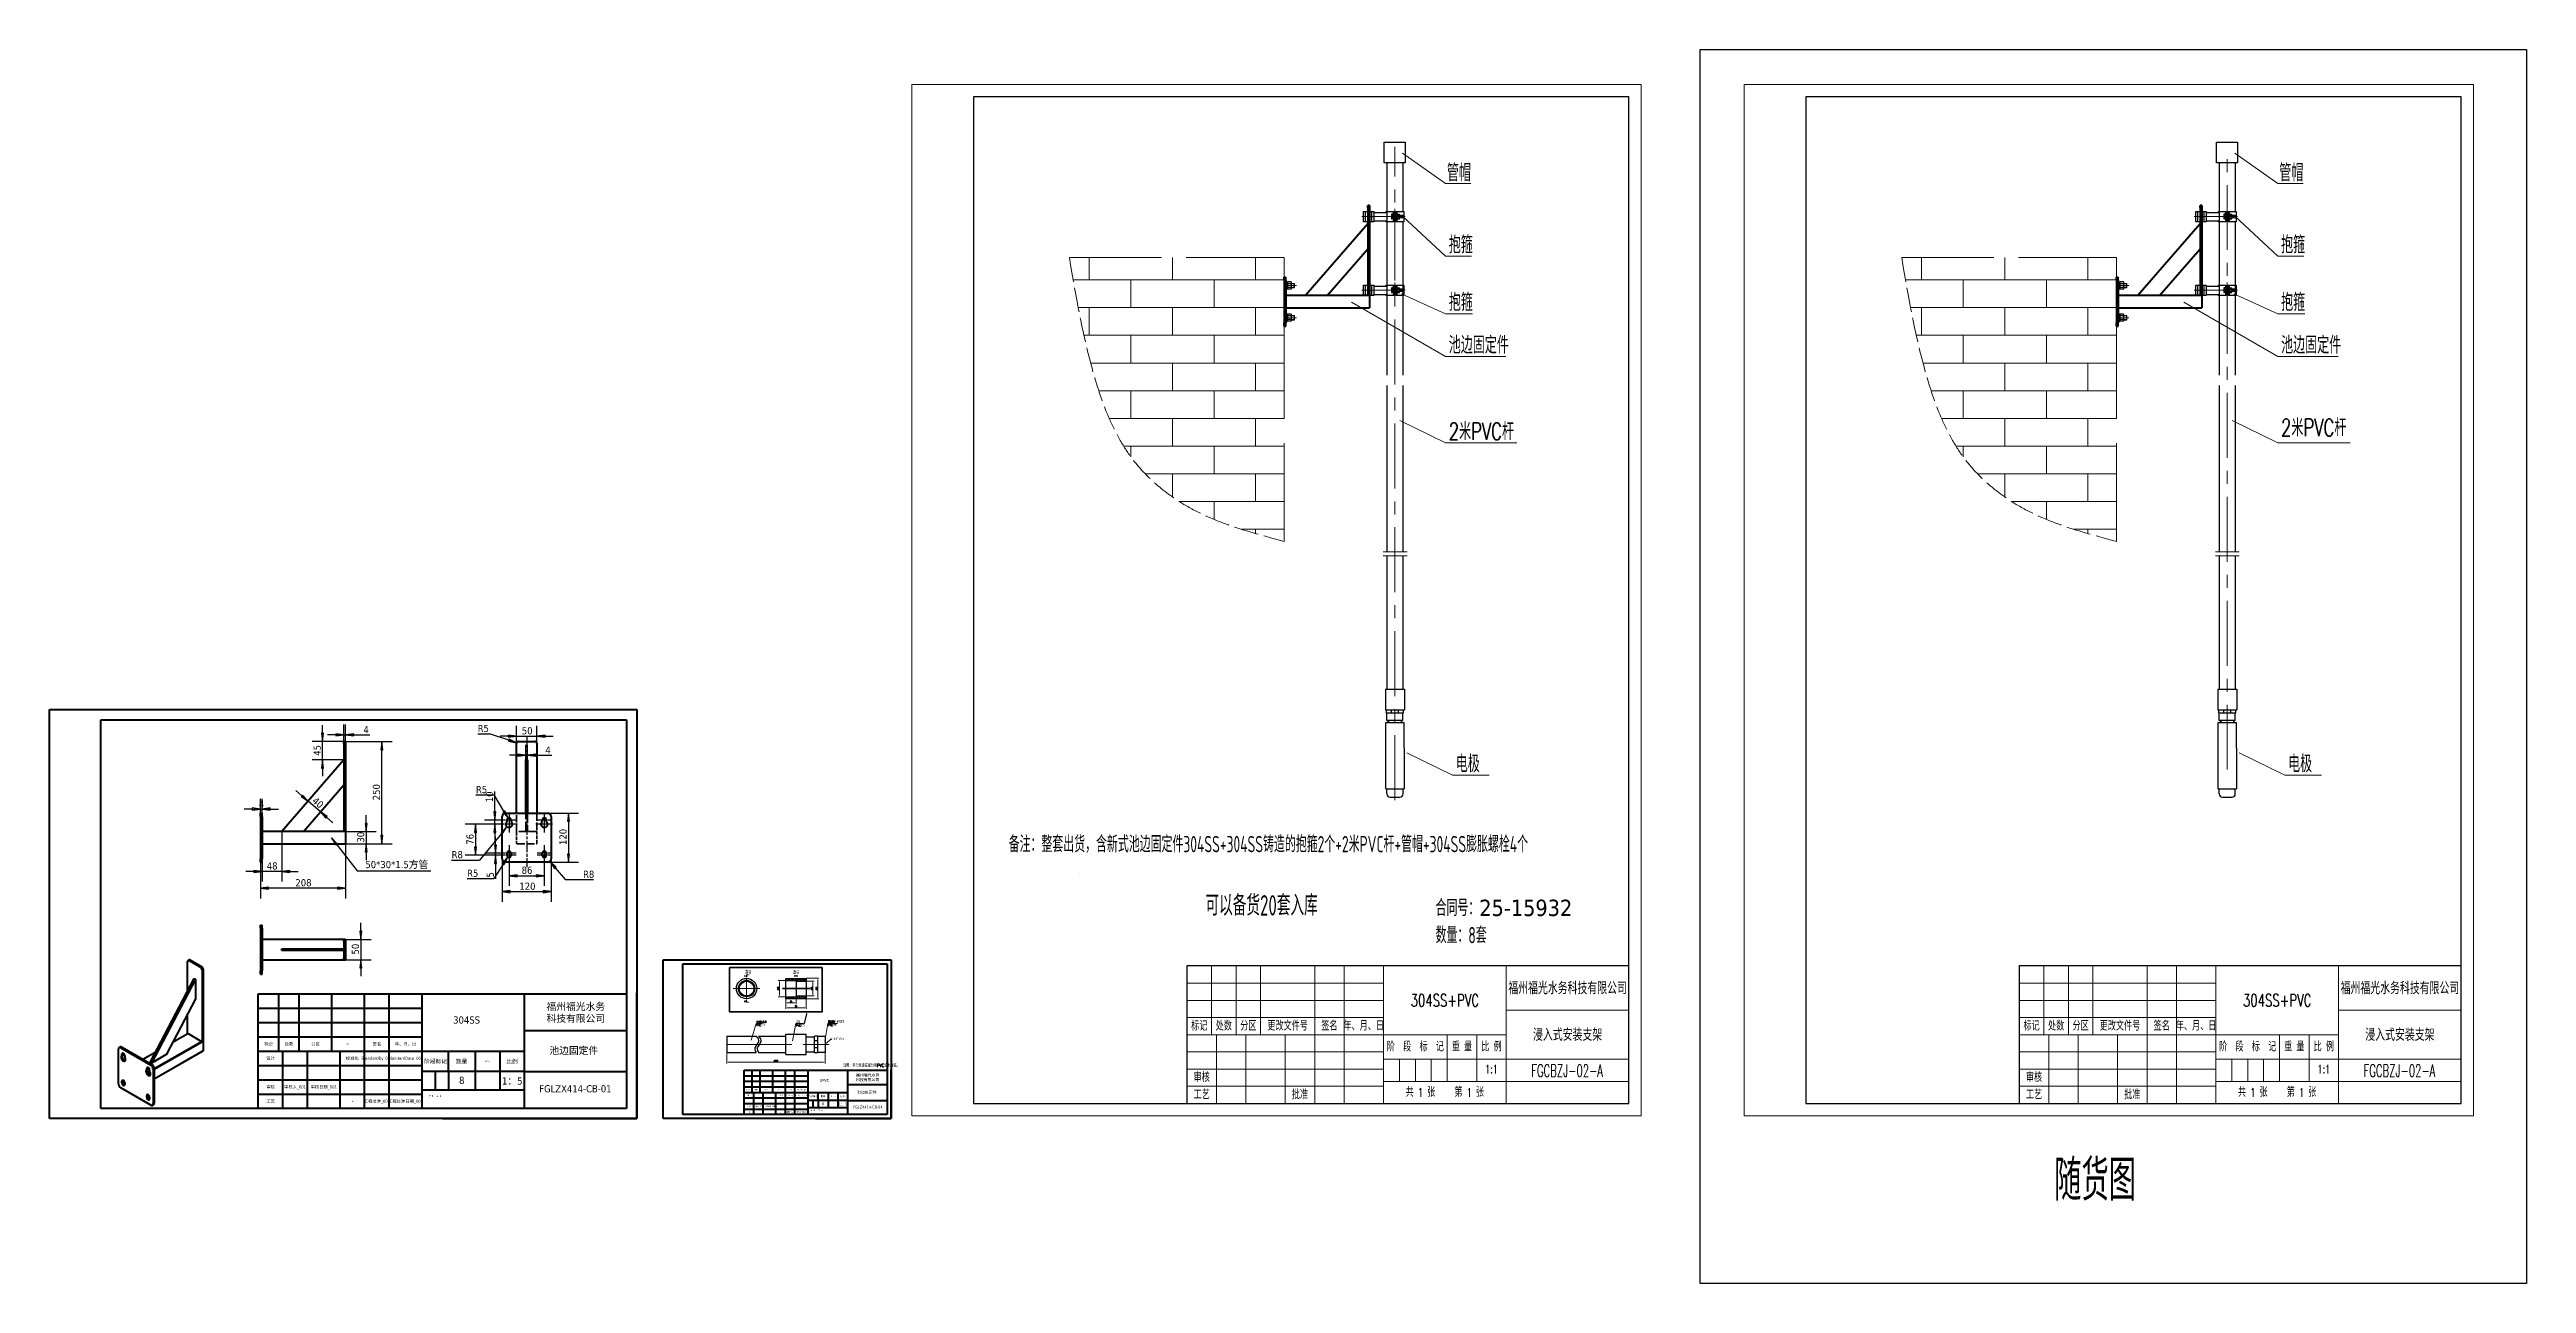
# Model space of a CAD drawing. Header units: millimetres. Extents: x -147 to 5905, y -378 to 2638.
import ezdxf
from ezdxf import colors
from ezdxf.entities.mleader import LeaderData, LeaderLine
from ezdxf.enums import TextEntityAlignment as Align
from ezdxf.math import Vec2, Vec3

# ---------------------------------------------------------------- set-up
doc = ezdxf.new("R2010")
doc.units = ezdxf.units.MM
doc.header["$LTSCALE"] = 5
for name, pattern in [('ACAD_ISO02W100', [15, 12, -3]), ('ACAD_ISO12W100', [21, 12, -3, 0, -3, 0, -3]), ('CENTER', [50.8, 31.75, -6.35, 6.35, -6.35]), ('CHAIN', [0.3543, 0.2362, -0.0295, 0.0591, -0.0295]), ('DASHED', [0.2067, 0.1654, -0.0413])]:
    doc.linetypes.add(name, pattern=pattern)
for name, color, linetype, lineweight in [('3中心线层', 1, 'CENTER', 35), ('5剖面线层', 2, 'Continuous', 35), ('中心标记 (ISO)', 7, 'Continuous', 25), ('中心线', 1, 'CENTER', 15), ('中心线 (ISO)', 7, 'Continuous', 25), ('剖断线', 3, 'ACAD_ISO12W100', 15), ('剖面线', 4, 'Continuous', 15), ('可见 (ISO)', 7, 'Continuous', 50), ('可见窄的 (ISO)', 7, 'Continuous', 35), ('图框 (ISO)', 7, 'Continuous', 70), ('尺寸 (ISO)', 7, 'Continuous', 25), ('标题 (ISO)', 7, 'Continuous', 50), ('符号 (ISO)', 7, 'Continuous', 25), ('粗实线', 7, 'Continuous', 30), ('细实线', 3, 'Continuous', 15), ('虚线', 2, 'ACAD_ISO02W100', 15), ('隐藏 (ISO)', 7, 'DASHED', 35)]:
    doc.layers.add(name, color=color, linetype=linetype, lineweight=lineweight)
doc.styles.add('6', font='simplex.shx', dxfattribs={"width": 0.7, "height": 21, "bigfont": 'hztxt.shx'})
doc.styles.add('HC_TEXTSTYLE', font='isocp', dxfattribs={"width": 0.667, "bigfont": 'hzfs'})
doc.styles.get("Standard").update_dxf_attribs({"font": 'tahoma.ttf'})
doc.styles.add('文本样式13', font='tahoma.ttf')
doc.styles.add('文本样式14', font='tahoma.ttf')
doc.styles.add('机械工程图样式', font='simplex.shx', dxfattribs={"width": 0.7, "height": 3.5, "bigfont": 'hztxt.shx'})
doc.styles.add('注释文本 (ISO)', font='tahoma.ttf')
doc.dimstyles.new('机械工程图-圆', dxfattribs={"dimtxt": 3.5, "dimasz": 3.5, "dimexe": 3, "dimexo": 0, "dimgap": 1.5, "dimtad": 1, "dimdec": 3, "dimdsep": 46, "dimtxsty": '机械工程图样式', "dimcen": 0, "dimclrd": 256, "dimclre": 256, "dimadec": 0, "dimazin": 2, "dimtfac": 1, "dimtdec": 3, "dimtmove": 0, "dimatfit": 0, "dimfxl": 0, "dimtolj": 1, "dimtzin": 0, "dimlwd": -1, "dimlwe": -1, "dimarcsym": 0})
doc.dimstyles.new('默认 (GB)', dxfattribs={"dimscale": 5, "dimtxt": 3.5, "dimasz": 4, "dimexe": 5, "dimexo": 0, "dimgap": 0.75, "dimtad": 1, "dimtoh": 1, "dimrnd": 1e-08, "dimdsep": 46, "dimtxsty": '注释文本 (ISO)', "dimblk": 'Filled-1', "dimcen": 0.09, "dimdle": 10, "dimclrd": 256, "dimclre": 256, "dimclrt": 256, "dimaunit": 1, "dimadec": 3, "dimazin": 2, "dimtfac": 1, "dimtmove": 0, "dimatfit": 3, "dimldrblk": 'Filled-1', "dimfxl": 0, "dimtolj": 1, "dimtzin": 0, "dimlwd": -1, "dimlwe": -1, "dimarcsym": 0})
doc.dimstyles.new('默认 - 类型 1 (GB)$7', dxfattribs={"dimscale": 5, "dimtxt": 3.5, "dimasz": 4, "dimexe": 5, "dimexo": 0, "dimgap": 0.75, "dimtad": 1, "dimrnd": 1e-08, "dimdsep": 46, "dimtxsty": '注释文本 (ISO)', "dimblk": 'Filled-1', "dimcen": 0.09, "dimdle": 10, "dimclrd": 256, "dimclre": 256, "dimclrt": 256, "dimaunit": 1, "dimadec": 3, "dimazin": 2, "dimtfac": 1, "dimtmove": 0, "dimatfit": 3, "dimldrblk": 'Filled-1', "dimfxl": 0, "dimtolj": 1, "dimtzin": 0, "dimlwd": -1, "dimlwe": -1, "dimarcsym": 0})

msp = doc.modelspace()

# ---------------------------------------------------------------- texts
at = {"attachment_point": 1, "style": 'HC_TEXTSTYLE'}
for s, insert, char_height, width in [('备注：整套出货，含新式池边固定件304SS+304SS铸造的抱箍2个+2米PVC杆+管帽+304SS膨胀螺栓4个', (2196.6383, 715.9386), 40, 1546.859959), ('{\\C1;可以备货20套入库}', (2677.4547, 571.2509), 50, 1546.859959), ('合同号：{\\W1;\\fTahoma|b0|i0|c1|p0;25-15932\\P}数量：8套', (3239.8163, 560.1639), 40, 712.301099)]:
    msp.add_mtext(s, dxfattribs=dict(at, insert=insert, char_height=char_height, width=width))
at = {"insert": (2369.8688, 621.6437), "char_height": 0.2, "width": 750.203323, "attachment_point": 1}
msp.add_mtext('{\\f宋体|b0|i0|c134|p2;另外制作}', dxfattribs=at)
at = {"color": 1, "insert": (4751.2039, -75.4714), "char_height": 100, "width": 1238.861699, "attachment_point": 1, "style": 'HC_TEXTSTYLE'}
msp.add_mtext('随货图', dxfattribs=at)
at = {"layer": '标题 (ISO)'}
for s, height, style, p in [('标记', 7.5, '文本样式13', (388.0356, 207.5)), ('处数', 7.5, '文本样式13', (438.0356, 207.5)), ('分区', 7.5, '文本样式13', (503.0356, 207.5)), ('签名', 7.5, '文本样式13', (653.0018, 207.4803)), ('年、月、日', 7.5, '文本样式13', (723.0356, 207.5)), ('设计', 7.5, '文本样式13', (393.0356, 172.5)), ('标准化', 7.5, '文本样式13', (593.0018, 172.4803)), ('阶段标记', 10, '文本样式14', (796.3103, 165.075)), ('数量', 10, '文本样式14', (859.6661, 164.9161)), ('比例', 10, '文本样式14', (983.0356, 165)), ('工艺', 7.5, '文本样式13', (393.0356, 67.5)), ('审核', 7.5, '文本样式13', (393.0356, 102.5)), ('标记', 2.91094, '文本样式13', (1559.9682, 95.8328)), ('设计', 2.91094, '文本样式13', (1561.9088, 82.2484)), ('处数', 2.91094, '文本样式13', (1579.3744, 95.8328)), ('分区', 2.91094, '文本样式13', (1604.6026, 95.8328)), ('标准化', 2.91094, '文本样式13', (1639.5207, 82.2408)), ('签名', 2.91094, '文本样式13', (1662.8082, 95.8252)), ('年、月、日', 2.91094, '文本样式13', (1689.9901, 95.8328)), ('阶段标记', 3.88125, '文本样式14', (1718.4298, 79.3666)), ('数量', 3.88125, '文本样式14', (1743.0198, 79.3049)), ('比例', 3.88125, '文本样式14', (1790.9026, 79.3375)), ('工艺', 2.91094, '文本样式13', (1561.9088, 41.4953)), ('审核', 2.91094, '文本样式13', (1561.9088, 55.0797))]:
    msp.add_text(s, height=height, dxfattribs=dict(at, style=style)).set_placement(p, align=Align.MIDDLE_CENTER)
at = {"layer": '标题 (ISO)', "attachment_point": 1, "line_spacing_factor": 0.987884, "style": '注释文本 (ISO)'}
for insert, char_height in [((1067.2886, 307.5944), 17.5), ((1823.6033, 134.6819), 6.79219)]:
    msp.add_mtext('福州福光水务\\P科技有限公司', dxfattribs=dict(at, insert=insert, char_height=char_height))
at = {"layer": '标题 (ISO)', "style": '注释文本 (ISO)'}
for s, insert, char_height, attachment_point in [('\\fTahoma|b0|i0;304SS', (839.321, 274.7791), 17.5, 1), ('\\fTahoma|b0|i0;\\H1.5000;更改文件号', (583.0356, 207.5), 7.5, 5), ('\\fTahoma|b0|i0;池边固定件', (1074.4032, 200.2048), 17.5, 1), ('{\\fTahoma|b0|i0|c0|p0;8}', (853.797, 127.3547), 17.5, 1), ('\\fTahoma|b0|i0;\\H2.0000;重量(Kg)', (923.0356, 165), 10, 5), ('\\fTahoma|b0|i0;1：5', (958.5721, 125.6371), 17.5, 1), ('{\\fTahoma|b0|i0|c0|p0;UPVC}', (1735.1234, 121.9455), 6.792187, 1), ('\\fTahoma|b0|i0;\\H1.5000;批准', (593.0356, 67.5), 7.5, 5), ('\\fTahoma|b0|i0;\\H2.8000;第   张       共   张', (780.2995, 81.4623), 14, 1), ('\\fTahoma|b0|i0;FGLZX414-CB-01', (1049.5553, 106.7818), 17.5, 1), ('\\fTahoma|b0|i0;\\H1.5000;更改文件号', (1635.6526, 95.8328), 2.910938, 5), ('{\\fTahoma|b0|i0|c0|p0;8}', (1740.7418, 64.7264), 6.792187, 1), ('\\fTahoma|b0|i0;\\H2.0000;重量(Kg)', (1767.6151, 79.3375), 3.88125, 5), ('\\fTahoma|b0|i0;1：5', (1781.4077, 64.0598), 6.792187, 1), ('\\fTahoma|b0|i0;池边固定件', (1826.3646, 93.0014), 6.792187, 1), ('\\fTahoma|b0|i0;\\H1.5000;批准', (1639.5338, 41.4953), 2.910938, 5), ('\\fTahoma|b0|i0;\\H2.8000;第   张       共   张', (1712.2156, 46.9144), 5.43375, 1), ('{\\fTahoma|b0|i0|c0|p0;FGLZX414-CB-04}', (1816.7205, 56.7416), 6.792187, 1)]:
    msp.add_mtext(s, dxfattribs=dict(at, insert=insert, char_height=char_height, attachment_point=attachment_point))
at = {"layer": '标题 (ISO)', "style": '文本样式13'}
for tag, height, p in [('StandardBy_001', 7.5, (653.0356, 172.5)), ('StandardDate_001', 7.5, (723.0356, 172.5)), ('审核人_001', 7.5, (453.0356, 102.5)), ('审核日期_001', 7.5, (523.0356, 102.5)), ('工程批准_001', 7.5, (653.0356, 67.5)), ('工程批准日期_001', 7.5, (723.0356, 67.5)), ('StandardBy_001', 2.9109, (1662.8213, 82.2484)), ('StandardDate_001', 2.9109, (1689.9901, 82.2484)), ('审核人_001', 2.9109, (1585.1963, 55.0797)), ('审核日期_001', 2.9109, (1612.3651, 55.0797)), ('工程批准_001', 2.9109, (1662.8213, 41.4953)), ('工程批准日期_001', 2.9109, (1689.9901, 41.4953))]:
    msp.add_attdef(tag, text='', height=height, dxfattribs=at).set_placement(p, align=Align.MIDDLE_CENTER)
at = {"layer": '符号 (ISO)', "insert": (624.7304, 654.6819), "char_height": 17.5, "width": 160.478127, "attachment_point": 1, "style": '注释文本 (ISO)'}
msp.add_mtext('\\fTahoma|b0|i0;50*30*1.5方管', dxfattribs=at)
at = {"layer": '细实线', "style": '6', "width": 0.7}
for s, p in [('管帽', (3267.4989, 2315.6535)), ('管帽', (5301.246, 2315.6535)), ('抱箍', (3271.9399, 2139.877)), ('抱箍', (5305.687, 2139.877)), ('抱箍', (3271.9399, 1999.4127)), ('抱箍', (5305.687, 1999.4127)), ('池边固定件', (3271.9399, 1894.5717)), ('池边固定件', (5305.687, 1894.5717)), ('2米PVC杆', (3271.9399, 1683.5564)), ('2米PVC杆', (5305.687, 1692.9132)), ('电极', (3289.0387, 871.2598)), ('电极', (5322.7857, 871.2598))]:
    msp.add_text(s, height=42, dxfattribs=at).set_placement(p)
at = {"layer": '细实线', "attachment_point": 1, "style": '机械工程图样式'}
for s, insert, char_height, width in [('A', (1550.7246, 375.5942), 3.5, 30.630444), ('直接', (1552.3981, 386.8878), 8, 30.630444), ('直接', (1669.6893, 386.189), 8, 30.630444), ('A-A', (1672.8773, 375.5942), 3.5, 30.630444), ('A', (1551.1011, 313.3979), 3.5, 30.630444), ('%%c40×3.0\\PPVC材质', (1580.7969, 264.3358), 5, 102.840491), ('直接\\PPVC材质', (1677.4281, 263.561), 5, 102.840491), ('DN25内螺纹直接\\PPVC材质', (1756.0514, 264.4814), 5, 102.840491), ('说明：各元件连接部分用PVC胶水连接。', (1791.8249, 158.9134), 8, 213.102223)]:
    msp.add_mtext(s, dxfattribs=dict(at, insert=insert, char_height=char_height, width=width))

# ---------------------------------------------------------------- blocks, each defined once
blk = doc.blocks.new('图框 1')
at = {"layer": '图框 (ISO)'}
for p, q in [((5, 205), (292, 205)), ((5, 5), (5, 205)), ((30, 200), (287, 200)), ((30, 10), (30, 200)), ((287, 200), (287, 10)), ((292, 205), (292, 5)), ((292, 5), (5, 5)), ((287, 10), (30, 10))]:
    blk.add_line(p, q, dxfattribs=at)
blk = doc.blocks.new('Filled-1')
at = {"color": 0}
for p, q in [((0, 0), (-1, 0.125)), ((-1, 0.125), (-1, -0.125)), ((-1, 0), (0, 0)), ((-1, -0.125), (0, 0))]:
    blk.add_line(p, q, dxfattribs=at)
at = {"color": 0, "flags": 128}
blk.add_lwpolyline([(-1, -0.125), (0, 0), (-1, 0.125), (-1, -0.125)], dxfattribs=at)
at = {"color": 0}
blk.add_solid([(-1, -0.125), (0, 0), (-1, 0.125), (-1, -0.125)], dxfattribs=at)
blk = doc.blocks.new('*D6')
at = {"layer": 'Defpoints', "color": 0}
for p in [(572.4, 946.7), (576.4, 963.1), (576.4, 946.7)]:
    blk.add_point(p, dxfattribs=at)
at = {"layer": '尺寸 (ISO)'}
for p, q in [((572.4, 946.7), (572.4, 988.1)), ((576.4, 946.7), (576.4, 988.1)), ((552.4, 963.1), (532.4, 963.1)), ((572.4, 963.1), (576.4, 963.1)), ((596.4, 963.1), (636, 963.1))]:
    blk.add_line(p, q, dxfattribs=at)
at = {"layer": '尺寸 (ISO)', "linetype": 'ByBlock', "xscale": 20, "yscale": 20, "zscale": 20}
blk.add_blockref('Filled-1', (572.4, 963.1), dxfattribs=at)
at = {"layer": '尺寸 (ISO)', "linetype": 'ByBlock', "xscale": 20, "yscale": 20, "zscale": 20, "rotation": 180}
blk.add_blockref('Filled-1', (576.4, 963.1), dxfattribs=at)
at = {"layer": '尺寸 (ISO)', "insert": (620.1, 984.4), "char_height": 17.5, "attachment_point": 1, "style": '注释文本 (ISO)'}
blk.add_mtext('\\A1;4', dxfattribs=at)
blk = doc.blocks.new('*D7')
at = {"layer": 'Defpoints', "color": 0}
for p in [(368.4, 771.7), (372.4, 781.7), (372.4, 771.7)]:
    blk.add_point(p, dxfattribs=at)
at = {"layer": '尺寸 (ISO)'}
for p, q in [((368.4, 771.7), (368.4, 806.7)), ((372.4, 771.7), (372.4, 806.7)), ((348.4, 781.7), (328.4, 781.7)), ((368.4, 781.7), (372.4, 781.7)), ((392.4, 781.7), (412.4, 781.7))]:
    blk.add_line(p, q, dxfattribs=at)
at = {"layer": '尺寸 (ISO)', "linetype": 'ByBlock', "xscale": 20, "yscale": 20, "zscale": 20}
blk.add_blockref('Filled-1', (368.4, 781.7), dxfattribs=at)
at = {"layer": '尺寸 (ISO)', "linetype": 'ByBlock', "xscale": 20, "yscale": 20, "zscale": 20, "rotation": 180}
blk.add_blockref('Filled-1', (372.4, 781.7), dxfattribs=at)
at = {"layer": '尺寸 (ISO)', "insert": (364.4, 802.9), "char_height": 17.5, "attachment_point": 1, "style": '注释文本 (ISO)'}
blk.add_mtext('\\A1;4', dxfattribs=at)
blk = doc.blocks.new('*D8')
at = {"layer": 'Defpoints', "color": 0}
for p in [(572.4, 726.7), (576.4, 696.7), (626.4, 696.7)]:
    blk.add_point(p, dxfattribs=at)
at = {"layer": '尺寸 (ISO)'}
for p, q in [((572.4, 726.7), (651.4, 726.7)), ((626.4, 746.7), (626.4, 766.7)), ((626.4, 726.7), (626.4, 696.7)), ((576.4, 696.7), (651.4, 696.7)), ((626.4, 676.7), (626.4, 656.7))]:
    blk.add_line(p, q, dxfattribs=at)
at = {"layer": '尺寸 (ISO)', "linetype": 'ByBlock', "xscale": 20, "yscale": 20, "zscale": 20}
for p, rotation in [((626.4, 726.7), 270), ((626.4, 696.7), 90)]:
    blk.add_blockref('Filled-1', p, dxfattribs=dict(at, rotation=rotation))
at = {"layer": '尺寸 (ISO)', "insert": (604.4, 699.6), "char_height": 17.5, "attachment_point": 1, "rotation": 90, "style": '注释文本 (ISO)'}
blk.add_mtext('\\A1;30', dxfattribs=at)
blk = doc.blocks.new('*D9')
at = {"layer": 'Defpoints', "color": 0}
for p in [(484.8, 800.8), (484.8, 800.8), (515, 774.6)]:
    blk.add_point(p, dxfattribs=at)
at = {"layer": '尺寸 (ISO)'}
for p, q in [((469.7, 813.9), (454.6, 827)), ((515, 774.6), (484.8, 800.8)), ((530.1, 761.5), (545.2, 748.3))]:
    blk.add_line(p, q, dxfattribs=at)
at = {"layer": '尺寸 (ISO)', "linetype": 'ByBlock', "xscale": 20, "yscale": 20, "zscale": 20}
for p, rotation in [((484.8, 800.8), 319.0233523190332), ((515, 774.6), 139.0233523190332)]:
    blk.add_blockref('Filled-1', p, dxfattribs=dict(at, rotation=rotation))
at = {"layer": '尺寸 (ISO)', "insert": (504.9, 812.4), "char_height": 17.5, "attachment_point": 1, "rotation": 319.02335, "style": '注释文本 (ISO)'}
blk.add_mtext('\\A1;40', dxfattribs=at)
blk = doc.blocks.new('*D10')
at = {"layer": 'Defpoints', "color": 0}
for p in [(372.4, 726.7), (420.4, 726.7), (372.4, 629.3)]:
    blk.add_point(p, dxfattribs=at)
at = {"layer": '尺寸 (ISO)'}
for p, q in [((372.4, 726.7), (372.4, 604.3)), ((420.4, 726.7), (420.4, 604.3)), ((352.4, 629.3), (332.4, 629.3)), ((420.4, 629.3), (372.4, 629.3)), ((440.4, 629.3), (460.4, 629.3))]:
    blk.add_line(p, q, dxfattribs=at)
at = {"layer": '尺寸 (ISO)', "linetype": 'ByBlock', "xscale": 20, "yscale": 20, "zscale": 20}
blk.add_blockref('Filled-1', (372.4, 629.3), dxfattribs=at)
at = {"layer": '尺寸 (ISO)', "linetype": 'ByBlock', "xscale": 20, "yscale": 20, "zscale": 20, "rotation": 180}
blk.add_blockref('Filled-1', (420.4, 629.3), dxfattribs=at)
at = {"layer": '尺寸 (ISO)', "insert": (383.9, 651.3), "char_height": 17.5, "attachment_point": 1, "style": '注释文本 (ISO)'}
blk.add_mtext('\\A1;48', dxfattribs=at)
blk = doc.blocks.new('*D11')
at = {"layer": 'Defpoints', "color": 0}
for p in [(519.7, 946.7), (572.4, 946.7), (572.4, 901.7)]:
    blk.add_point(p, dxfattribs=at)
at = {"layer": '尺寸 (ISO)'}
for p, q in [((519.7, 966.7), (519.7, 986.7)), ((572.4, 946.7), (494.7, 946.7)), ((519.7, 901.7), (519.7, 946.7)), ((572.4, 901.7), (494.7, 901.7)), ((519.7, 881.7), (519.7, 861.7))]:
    blk.add_line(p, q, dxfattribs=at)
at = {"layer": '尺寸 (ISO)', "linetype": 'ByBlock', "xscale": 20, "yscale": 20, "zscale": 20}
for p, rotation in [((519.7, 946.7), 270), ((519.7, 901.7), 90)]:
    blk.add_blockref('Filled-1', p, dxfattribs=dict(at, rotation=rotation))
at = {"layer": '尺寸 (ISO)', "insert": (498.1, 911.9), "char_height": 17.5, "attachment_point": 1, "rotation": 90, "style": '注释文本 (ISO)'}
blk.add_mtext('\\A1;45', dxfattribs=at)
blk = doc.blocks.new('*D12')
at = {"layer": 'Defpoints', "color": 0}
for p in [(576.4, 698.2), (368.4, 651.7), (368.4, 588.2)]:
    blk.add_point(p, dxfattribs=at)
at = {"layer": '尺寸 (ISO)'}
for p, q in [((576.4, 698.2), (576.4, 563.2)), ((368.4, 651.7), (368.4, 563.2)), ((556.4, 588.2), (388.4, 588.2))]:
    blk.add_line(p, q, dxfattribs=at)
at = {"layer": '尺寸 (ISO)', "linetype": 'ByBlock', "xscale": 20, "yscale": 20, "zscale": 20, "rotation": 180}
blk.add_blockref('Filled-1', (368.4, 588.2), dxfattribs=at)
at = {"layer": '尺寸 (ISO)', "linetype": 'ByBlock', "xscale": 20, "yscale": 20, "zscale": 20}
blk.add_blockref('Filled-1', (576.4, 588.2), dxfattribs=at)
at = {"layer": '尺寸 (ISO)', "insert": (453.8, 610.2), "char_height": 17.5, "attachment_point": 1, "style": '注释文本 (ISO)'}
blk.add_mtext('\\A1;208', dxfattribs=at)
blk = doc.blocks.new('*D13')
at = {"layer": 'Defpoints', "color": 0}
for p in [(576.4, 946.7), (665, 946.7), (576.4, 696.7)]:
    blk.add_point(p, dxfattribs=at)
at = {"layer": '尺寸 (ISO)'}
for p, q in [((576.4, 946.7), (690, 946.7)), ((665, 716.7), (665, 926.7)), ((576.4, 696.7), (690, 696.7))]:
    blk.add_line(p, q, dxfattribs=at)
at = {"layer": '尺寸 (ISO)', "linetype": 'ByBlock', "xscale": 20, "yscale": 20, "zscale": 20}
for p, rotation in [((665, 946.7), 90), ((665, 696.7), 270)]:
    blk.add_blockref('Filled-1', p, dxfattribs=dict(at, rotation=rotation))
at = {"layer": '尺寸 (ISO)', "insert": (643, 803.1), "char_height": 17.5, "attachment_point": 1, "rotation": 90, "style": '注释文本 (ISO)'}
blk.add_mtext('\\A1;250', dxfattribs=at)
blk = doc.blocks.new('*D14')
at = {"layer": 'Defpoints', "color": 0}
for p in [(993.9, 941.7), (1043.9, 959.6), (1043.9, 941.7)]:
    blk.add_point(p, dxfattribs=at)
at = {"layer": '尺寸 (ISO)'}
for p, q in [((993.9, 941.7), (993.9, 984.6)), ((1043.9, 941.7), (1043.9, 984.6)), ((973.9, 959.6), (953.9, 959.6)), ((993.9, 959.6), (1043.9, 959.6)), ((1063.9, 959.6), (1083.9, 959.6))]:
    blk.add_line(p, q, dxfattribs=at)
at = {"layer": '尺寸 (ISO)', "linetype": 'ByBlock', "xscale": 20, "yscale": 20, "zscale": 20}
blk.add_blockref('Filled-1', (993.9, 959.6), dxfattribs=at)
at = {"layer": '尺寸 (ISO)', "linetype": 'ByBlock', "xscale": 20, "yscale": 20, "zscale": 20, "rotation": 180}
blk.add_blockref('Filled-1', (1043.9, 959.6), dxfattribs=at)
at = {"layer": '尺寸 (ISO)', "insert": (1007, 981.6), "char_height": 17.5, "attachment_point": 1, "style": '注释文本 (ISO)'}
blk.add_mtext('\\A1;50', dxfattribs=at)
blk = doc.blocks.new('*D15')
at = {"layer": 'Defpoints', "color": 0}
for p in [(994.2, 943.3), (998.9, 941.7)]:
    blk.add_point(p, dxfattribs=at)
at = {"layer": '尺寸 (ISO)'}
for p in [(899.2, 965.8), (975.2, 949.7)]:
    blk.add_line(p, (928, 965.8), dxfattribs=at)
at = {"layer": '尺寸 (ISO)', "linetype": 'ByBlock', "xscale": 20, "yscale": 20, "zscale": 20, "rotation": 341.1980249685296}
blk.add_blockref('Filled-1', (994.2, 943.3), dxfattribs=at)
at = {"layer": '尺寸 (ISO)', "insert": (899.2, 987.4), "char_height": 17.5, "attachment_point": 1, "style": '注释文本 (ISO)'}
blk.add_mtext('\\A1;R5', dxfattribs=at)
blk = doc.blocks.new('*D16')
at = {"layer": 'Defpoints', "color": 0}
for p in [(1020.9, 913.2), (1016.9, 901.7), (1020.9, 901.7)]:
    blk.add_point(p, dxfattribs=at)
at = {"layer": '尺寸 (ISO)'}
for p, q in [((996.9, 913.2), (976.9, 913.2)), ((1016.9, 901.7), (1016.9, 938.2)), ((1016.9, 913.2), (1020.9, 913.2)), ((1020.9, 901.7), (1020.9, 938.2)), ((1040.9, 913.2), (1080.5, 913.2))]:
    blk.add_line(p, q, dxfattribs=at)
at = {"layer": '尺寸 (ISO)', "linetype": 'ByBlock', "xscale": 20, "yscale": 20, "zscale": 20}
blk.add_blockref('Filled-1', (1016.9, 913.2), dxfattribs=at)
at = {"layer": '尺寸 (ISO)', "linetype": 'ByBlock', "xscale": 20, "yscale": 20, "zscale": 20, "rotation": 180}
blk.add_blockref('Filled-1', (1020.9, 913.2), dxfattribs=at)
at = {"layer": '尺寸 (ISO)', "insert": (1064.6, 934.4), "char_height": 17.5, "attachment_point": 1, "style": '注释文本 (ISO)'}
blk.add_mtext('\\A1;4', dxfattribs=at)
blk = doc.blocks.new('*D17')
at = {"layer": 'Defpoints', "color": 0}
for p in [(958.9, 659.7), (1078.9, 659.7), (1078.9, 579.7)]:
    blk.add_point(p, dxfattribs=at)
at = {"layer": '尺寸 (ISO)'}
for p, q in [((958.9, 659.7), (958.9, 554.7)), ((1078.9, 659.7), (1078.9, 554.7)), ((978.9, 579.7), (1058.9, 579.7))]:
    blk.add_line(p, q, dxfattribs=at)
at = {"layer": '尺寸 (ISO)', "linetype": 'ByBlock', "xscale": 20, "yscale": 20, "zscale": 20, "rotation": 180}
blk.add_blockref('Filled-1', (958.9, 579.7), dxfattribs=at)
at = {"layer": '尺寸 (ISO)', "linetype": 'ByBlock', "xscale": 20, "yscale": 20, "zscale": 20}
blk.add_blockref('Filled-1', (1078.9, 579.7), dxfattribs=at)
at = {"layer": '尺寸 (ISO)', "insert": (1001, 601.7), "char_height": 17.5, "attachment_point": 1, "style": '注释文本 (ISO)'}
blk.add_mtext('\\A1;120', dxfattribs=at)
blk = doc.blocks.new('*D18')
at = {"layer": 'Defpoints', "color": 0}
for p in [(975.9, 668.7), (1061.9, 668.7), (1061.9, 618.7)]:
    blk.add_point(p, dxfattribs=at)
at = {"layer": '尺寸 (ISO)'}
for p, q in [((975.9, 668.7), (975.9, 593.7)), ((1061.9, 668.7), (1061.9, 593.7)), ((995.9, 618.7), (1041.9, 618.7))]:
    blk.add_line(p, q, dxfattribs=at)
at = {"layer": '尺寸 (ISO)', "linetype": 'ByBlock', "xscale": 20, "yscale": 20, "zscale": 20, "rotation": 180}
blk.add_blockref('Filled-1', (975.9, 618.7), dxfattribs=at)
at = {"layer": '尺寸 (ISO)', "linetype": 'ByBlock', "xscale": 20, "yscale": 20, "zscale": 20}
blk.add_blockref('Filled-1', (1061.9, 618.7), dxfattribs=at)
at = {"layer": '尺寸 (ISO)', "insert": (1006.6, 640.7), "char_height": 17.5, "attachment_point": 1, "style": '注释文本 (ISO)'}
blk.add_mtext('\\A1;86', dxfattribs=at)
blk = doc.blocks.new('*D19')
at = {"layer": 'Defpoints', "color": 0}
for p in [(942.7, 673.7), (958.4, 673.7), (958.4, 668.7)]:
    blk.add_point(p, dxfattribs=at)
at = {"layer": '尺寸 (ISO)'}
for p, q in [((958.4, 673.7), (917.7, 673.7)), ((958.4, 668.7), (917.7, 668.7)), ((942.7, 693.7), (942.7, 713.7)), ((942.7, 668.7), (942.7, 673.7)), ((942.7, 648.7), (942.7, 610.8))]:
    blk.add_line(p, q, dxfattribs=at)
at = {"layer": '尺寸 (ISO)', "linetype": 'ByBlock', "xscale": 20, "yscale": 20, "zscale": 20}
for p, rotation in [((942.7, 673.7), 270), ((942.7, 668.7), 90)]:
    blk.add_blockref('Filled-1', p, dxfattribs=dict(at, rotation=rotation))
at = {"layer": '尺寸 (ISO)', "insert": (921.1, 614.5), "char_height": 17.5, "attachment_point": 1, "rotation": 90, "style": '注释文本 (ISO)'}
blk.add_mtext('\\A1;5', dxfattribs=at)
blk = doc.blocks.new('*D20')
at = {"layer": 'Defpoints', "color": 0}
for p in [(940.9, 754.7), (955.4, 744.7), (958.4, 754.7)]:
    blk.add_point(p, dxfattribs=at)
at = {"layer": '尺寸 (ISO)'}
for p, q in [((940.9, 774.7), (940.9, 824.8)), ((958.4, 754.7), (915.9, 754.7)), ((955.4, 744.7), (915.9, 744.7)), ((940.9, 744.7), (940.9, 754.7)), ((940.9, 724.7), (940.9, 704.7))]:
    blk.add_line(p, q, dxfattribs=at)
at = {"layer": '尺寸 (ISO)', "linetype": 'ByBlock', "xscale": 20, "yscale": 20, "zscale": 20}
for p, rotation in [((940.9, 754.7), 270), ((940.9, 744.7), 90)]:
    blk.add_blockref('Filled-1', p, dxfattribs=dict(at, rotation=rotation))
at = {"layer": '尺寸 (ISO)', "insert": (918.9, 798.4), "char_height": 17.5, "attachment_point": 1, "rotation": 90, "style": '注释文本 (ISO)'}
blk.add_mtext('\\A1;10', dxfattribs=at)
blk = doc.blocks.new('*D21')
at = {"layer": 'Defpoints', "color": 0}
for p in [(955.4, 744.7), (893.6, 668.7), (958.4, 668.7)]:
    blk.add_point(p, dxfattribs=at)
at = {"layer": '尺寸 (ISO)'}
for p, q in [((955.4, 744.7), (868.6, 744.7)), ((958.4, 668.7), (868.6, 668.7)), ((893.6, 724.7), (893.6, 688.7))]:
    blk.add_line(p, q, dxfattribs=at)
at = {"layer": '尺寸 (ISO)', "linetype": 'ByBlock', "xscale": 20, "yscale": 20, "zscale": 20}
for p, rotation in [((893.6, 744.7), 90), ((893.6, 668.7), 270)]:
    blk.add_blockref('Filled-1', p, dxfattribs=dict(at, rotation=rotation))
at = {"layer": '尺寸 (ISO)', "insert": (871.7, 694.5), "char_height": 17.5, "attachment_point": 1, "rotation": 90, "style": '注释文本 (ISO)'}
blk.add_mtext('\\A1;76', dxfattribs=at)
blk = doc.blocks.new('*D22')
at = {"layer": 'Defpoints', "color": 0}
for p in [(1070.9, 771.7), (1070.9, 651.7), (1120.9, 651.7)]:
    blk.add_point(p, dxfattribs=at)
at = {"layer": '尺寸 (ISO)'}
for p, q in [((1070.9, 771.7), (1145.9, 771.7)), ((1120.9, 751.7), (1120.9, 671.7)), ((1070.9, 651.7), (1145.9, 651.7))]:
    blk.add_line(p, q, dxfattribs=at)
at = {"layer": '尺寸 (ISO)', "linetype": 'ByBlock', "xscale": 20, "yscale": 20, "zscale": 20}
for p, rotation in [((1120.9, 771.7), 90), ((1120.9, 651.7), 270)]:
    blk.add_blockref('Filled-1', p, dxfattribs=dict(at, rotation=rotation))
at = {"layer": '尺寸 (ISO)', "insert": (1098.9, 693.8), "char_height": 17.5, "attachment_point": 1, "rotation": 90, "style": '注释文本 (ISO)'}
blk.add_mtext('\\A1;120', dxfattribs=at)
blk = doc.blocks.new('*D23')
at = {"layer": 'Defpoints', "color": 0}
for p in [(970.8, 738.5), (975.9, 744.7)]:
    blk.add_point(p, dxfattribs=at)
at = {"layer": '尺寸 (ISO)'}
for p in [(958.1, 723), (835.6, 656.8)]:
    blk.add_line(p, (903.8, 656.8), dxfattribs=at)
at = {"layer": '尺寸 (ISO)', "linetype": 'ByBlock', "xscale": 20, "yscale": 20, "zscale": 20, "rotation": 50.64143847047394}
blk.add_blockref('Filled-1', (970.8, 738.5), dxfattribs=at)
at = {"layer": '尺寸 (ISO)', "insert": (835.6, 678.8), "char_height": 17.5, "attachment_point": 1, "style": '注释文本 (ISO)'}
blk.add_mtext('\\A1;R8', dxfattribs=at)
blk = doc.blocks.new('*D24')
at = {"layer": 'Defpoints', "color": 0}
for p in [(973.3, 759), (975.9, 754.7)]:
    blk.add_point(p, dxfattribs=at)
at = {"layer": '尺寸 (ISO)'}
for p in [(894.9, 816.3), (963.2, 776.2)]:
    blk.add_line(p, (939.5, 816.3), dxfattribs=at)
at = {"layer": '尺寸 (ISO)', "linetype": 'ByBlock', "xscale": 20, "yscale": 20, "zscale": 20, "rotation": 300.5981186246404}
blk.add_blockref('Filled-1', (973.3, 759), dxfattribs=at)
at = {"layer": '尺寸 (ISO)', "insert": (894.9, 837.9), "char_height": 17.5, "attachment_point": 1, "style": '注释文本 (ISO)'}
blk.add_mtext('\\A1;R5', dxfattribs=at)
blk = doc.blocks.new('*D25')
at = {"layer": 'Defpoints', "color": 0}
for p in [(975.9, 668.7), (973.1, 664.5)]:
    blk.add_point(p, dxfattribs=at)
at = {"layer": '尺寸 (ISO)'}
for p in [(873.3, 612), (962.1, 647.8)]:
    blk.add_line(p, (938.5, 612), dxfattribs=at)
at = {"layer": '尺寸 (ISO)', "linetype": 'ByBlock', "xscale": 20, "yscale": 20, "zscale": 20, "rotation": 56.56627521407952}
blk.add_blockref('Filled-1', (973.1, 664.5), dxfattribs=at)
at = {"layer": '尺寸 (ISO)', "insert": (873.3, 633.6), "char_height": 17.5, "attachment_point": 1, "style": '注释文本 (ISO)'}
blk.add_mtext('\\A1;R5', dxfattribs=at)
blk = doc.blocks.new('*D26')
at = {"layer": 'Defpoints', "color": 0}
for p in [(1070.9, 659.7), (1076, 653.6)]:
    blk.add_point(p, dxfattribs=at)
at = {"layer": '尺寸 (ISO)'}
for p in [(1088.9, 638.3), (1182, 608.9)]:
    blk.add_line(p, (1113.5, 608.9), dxfattribs=at)
at = {"layer": '尺寸 (ISO)', "linetype": 'ByBlock', "xscale": 20, "yscale": 20, "zscale": 20, "rotation": 130.0468413708816}
blk.add_blockref('Filled-1', (1076, 653.6), dxfattribs=at)
at = {"layer": '尺寸 (ISO)', "insert": (1156.6, 631), "char_height": 17.5, "attachment_point": 1, "style": '注释文本 (ISO)'}
blk.add_mtext('\\A1;R8', dxfattribs=at)
blk = doc.blocks.new('*D27')
at = {"layer": 'Defpoints', "color": 0}
for p in [(572.4, 463.2), (572.4, 413.2), (613.6, 413.2)]:
    blk.add_point(p, dxfattribs=at)
at = {"layer": '尺寸 (ISO)'}
for p, q in [((613.6, 483.2), (613.6, 503.2)), ((572.4, 463.2), (638.6, 463.2)), ((613.6, 463.2), (613.6, 413.2)), ((572.4, 413.2), (638.6, 413.2)), ((613.6, 393.2), (613.6, 373.2))]:
    blk.add_line(p, q, dxfattribs=at)
at = {"layer": '尺寸 (ISO)', "linetype": 'ByBlock', "xscale": 20, "yscale": 20, "zscale": 20}
for p, rotation in [((613.6, 463.2), 270), ((613.6, 413.2), 90)]:
    blk.add_blockref('Filled-1', p, dxfattribs=dict(at, rotation=rotation))
at = {"layer": '尺寸 (ISO)', "insert": (591.6, 426.2), "char_height": 17.5, "attachment_point": 1, "rotation": 90, "style": '注释文本 (ISO)'}
blk.add_mtext('\\A1;50', dxfattribs=at)
blk = doc.blocks.new('标题栏')
at = {"layer": '粗实线'}
blk.add_lwpolyline([(-180, 0), (0, 0), (0, 56), (-180, 56)], close=True, dxfattribs=at)
at = {"layer": '细实线'}
for p, q in [((-170, 56), (-170, 28)), ((-160, 56), (-160, 28)), ((-150, 56), (-150, 28)), ((-128, 56), (-128, 0)), ((-116, 56), (-116, 0)), ((-100, 56), (-100, 0)), ((-50, 56), (-50, 0)), ((-100, 49), (-180, 49)), ((-100, 42), (-180, 42)), ((-100, 35), (-180, 35)), ((0, 38), (-50, 38)), ((-50, 28), (-180, 28)), ((-100, 21), (-180, 21)), ((-168, 28), (-168, 0)), ((-156, 28), (-156, 0)), ((-140, 28), (-140, 0)), ((-74, 28), (-74, 9)), ((-62, 28), (-62, 9)), ((-100, 14), (-180, 14)), ((0, 18), (-100, 18)), ((-93.5, 18), (-93.5, 9)), ((-87, 18), (-87, 9)), ((-80.5, 18), (-80.5, 9)), ((-100, 7), (-180, 7)), ((-100, 9), (-50, 9))]:
    blk.add_line(p, q, dxfattribs=at)
at = {"layer": '细实线', "style": '机械工程图样式', "width": 0.7}
for s, p in [('标记', (-175, 31.5)), ('处数', (-165, 31.5)), ('分区', (-155, 31.5)), ('更改文件号', (-139, 31.5)), ('签名', (-122, 31.5)), ('年、月、日', (-108, 31.5)), ('阶  段  标  记', (-87, 23)), ('重 量', (-68, 23)), ('比 例', (-56, 23)), ('审核', (-174, 10.5)), ('工艺', (-174, 3.5)), ('批准', (-134, 3.5))]:
    blk.add_text(s, height=3.5, dxfattribs=at).set_placement(p, align=Align.MIDDLE_CENTER)
for tag, height, p in [('材料标记', 5, (-75, 42)), ('单位名称', 5, (-25, 47)), ('图样名称', 5, (-25, 28)), ('重量', 3.5, (-68, 14)), ('比例', 3.5, (-56, 14)), ('图样代号', 5, (-25, 9)), ('共张第张', 3.5, (-75, 4.5))]:
    blk.add_attdef(tag, text='', height=height, dxfattribs=at).set_placement(p, align=Align.MIDDLE_CENTER)
blk = doc.blocks.new('*U37')
for p, q in [((0, 8.5), (-2.5, 8.5)), ((-2.5, 8.5), (-2.5, -8.5)), ((-2.5, 0), (0, 2.5)), ((-2.5, -1.8), (0, 0.7)), ((0, -8.5), (0, 8.5)), ((-2.5, -8.5), (0, -8.5))]:
    blk.add_line(p, q)
blk = doc.blocks.new('*U38')
for p, q in [((0, -6.7), (0, 6.7)), ((8.8, 8.9), (0.7, 8.9)), ((8.8, 4.4), (0.7, 4.4)), ((9.5, -6.7), (9.5, 6.7)), ((8.8, -4.5), (0.7, -4.5)), ((8.8, -8.9), (0.7, -8.9))]:
    blk.add_line(p, q)
for centre, radius, start, end in [((4, 6.7), 4, 146.2341, 213.7659), ((15, 0), 15, 162.7425, 197.2575), ((5.5, 6.7), 4, 326.2341, 33.7659), ((-5.5, 0), 15, 342.7425, 17.2575), ((4, -6.7), 4, 146.2341, 213.7659), ((5.5, -6.7), 4, 326.2341, 33.7659)]:
    blk.add_arc(centre, radius, start, end)
blk = doc.blocks.new('*U39')
for p, q in [((0, 9), (-1.6, 9)), ((-1.6, 9), (-1.6, -9)), ((0, -9), (0, 9)), ((-1.6, -9), (0, -9))]:
    blk.add_line(p, q)
blk = doc.blocks.new('*D51')
at = {"layer": 'Defpoints', "color": 0}
for p in [(1636.3, 322.9), (1652.1, 362.9), (1652.1, 322.9)]:
    blk.add_point(p, dxfattribs=at)
at = {"layer": '细实线'}
for p, q in [((1652.1, 362.9), (1633.3, 362.9)), ((1652.1, 322.9), (1633.3, 322.9)), ((1636.3, 359.4), (1636.3, 326.4))]:
    blk.add_line(p, q, dxfattribs=at)
for points in [[(1636.9, 359.4), (1635.7, 359.4), (1636.3, 362.9)], [(1635.7, 326.4), (1636.9, 326.4), (1636.3, 322.9)]]:
    blk.add_solid(points, dxfattribs=at)
at = {"layer": '细实线', "color": 0, "insert": (1633, 342.9), "char_height": 3.5, "attachment_point": 5, "rotation": 90, "style": '机械工程图样式'}
blk.add_mtext('\\A1;\\A1;%%C40', dxfattribs=at)
blk = doc.blocks.new('*D52')
at = {"layer": 'Defpoints', "color": 0}
for p in [(1702.1, 360.9), (1702.1, 324.9), (1718.1, 324.9)]:
    blk.add_point(p, dxfattribs=at)
at = {"layer": '细实线'}
for p, q in [((1702.1, 360.9), (1721.1, 360.9)), ((1702.1, 324.9), (1721.1, 324.9)), ((1718.1, 357.4), (1718.1, 328.4))]:
    blk.add_line(p, q, dxfattribs=at)
for points in [[(1718.7, 357.4), (1717.5, 357.4), (1718.1, 360.9)], [(1717.5, 328.4), (1718.7, 328.4), (1718.1, 324.9)]]:
    blk.add_solid(points, dxfattribs=at)
at = {"layer": '细实线', "color": 0, "insert": (1714.8, 342.9), "char_height": 3.5, "attachment_point": 5, "rotation": 90, "style": '机械工程图样式'}
blk.add_mtext('\\A1;\\A1;%%C36', dxfattribs=at)
blk = doc.blocks.new('*D53')
at = {"layer": 'Defpoints', "color": 0}
for p in [(1702.1, 367.9), (1702.1, 317.9), (1730.1, 317.9)]:
    blk.add_point(p, dxfattribs=at)
at = {"layer": '细实线'}
for p, q in [((1702.1, 367.9), (1733.1, 367.9)), ((1730.1, 364.4), (1730.1, 321.4)), ((1702.1, 317.9), (1733.1, 317.9))]:
    blk.add_line(p, q, dxfattribs=at)
for points in [[(1730.7, 364.4), (1729.5, 364.4), (1730.1, 367.9)], [(1729.5, 321.4), (1730.7, 321.4), (1730.1, 317.9)]]:
    blk.add_solid(points, dxfattribs=at)
at = {"layer": '细实线', "color": 0, "insert": (1726.9, 342.9), "char_height": 3.5, "attachment_point": 5, "rotation": 90, "style": '机械工程图样式'}
blk.add_mtext('\\A1;\\A1;%%C50', dxfattribs=at)
blk = doc.blocks.new('*D54')
at = {"layer": 'Defpoints', "color": 0}
for p in [(1652.1, 317.9), (1702.1, 317.9), (1702.1, 296.1)]:
    blk.add_point(p, dxfattribs=at)
at = {"layer": '细实线'}
for p, q in [((1652.1, 317.9), (1652.1, 293.1)), ((1702.1, 317.9), (1702.1, 293.1)), ((1655.6, 296.1), (1698.6, 296.1))]:
    blk.add_line(p, q, dxfattribs=at)
for points in [[(1655.6, 296.7), (1655.6, 295.5), (1652.1, 296.1)], [(1698.6, 295.5), (1698.6, 296.7), (1702.1, 296.1)]]:
    blk.add_solid(points, dxfattribs=at)
at = {"layer": '细实线', "color": 0, "insert": (1677.1, 299.4), "char_height": 3.5, "attachment_point": 5, "style": '机械工程图样式'}
blk.add_mtext('\\A1;50', dxfattribs=at)
blk = doc.blocks.new('*D55')
at = {"layer": 'Defpoints', "color": 0}
for p in [(1652.1, 322.9), (1652.1, 308.1), (1677.1, 322.9)]:
    blk.add_point(p, dxfattribs=at)
at = {"layer": '细实线'}
for p, q in [((1652.1, 322.9), (1652.1, 305.1)), ((1673.6, 308.1), (1655.6, 308.1)), ((1677.1, 322.9), (1677.1, 305.1))]:
    blk.add_line(p, q, dxfattribs=at)
for points in [[(1655.6, 308.7), (1655.6, 307.6), (1652.1, 308.1)], [(1673.6, 307.6), (1673.6, 308.7), (1677.1, 308.1)]]:
    blk.add_solid(points, dxfattribs=at)
at = {"layer": '细实线', "color": 0, "insert": (1664.6, 311.4), "char_height": 3.5, "attachment_point": 5, "style": '机械工程图样式'}
blk.add_mtext('\\A1;25', dxfattribs=at)
blk = doc.blocks.new('*D56')
at = {"layer": 'Defpoints', "color": 0}
for p in [(1507.9, 186.4), (1747.9, 186.9), (1507.9, 162.9)]:
    blk.add_point(p, dxfattribs=at)
at = {"layer": '细实线'}
for p, q in [((1507.9, 186.4), (1507.9, 159.9)), ((1747.9, 186.9), (1747.9, 159.9)), ((1744.4, 162.9), (1511.4, 162.9))]:
    blk.add_line(p, q, dxfattribs=at)
for points in [[(1511.4, 163.5), (1511.4, 162.3), (1507.9, 162.9)], [(1744.4, 162.3), (1744.4, 163.5), (1747.9, 162.9)]]:
    blk.add_solid(points, dxfattribs=at)
at = {"layer": '细实线', "color": 0, "insert": (1627.9, 166.2), "char_height": 3.5, "attachment_point": 5, "style": '机械工程图样式'}
blk.add_mtext('\\A1;\\A1;2000', dxfattribs=at)

# ---------------------------------------------------------------- dimensions: what is measured, and where the dimension line sits
at = {"layer": '尺寸 (ISO)'}
for base, p1, p2, angle, override, picture, middle in [((519.7076, 946.687), (572.3891, 901.687), (572.3891, 946.687), 90, {"dimgap": 0.75, "dimtoh": 0, "dimdec": 2, "dimtol": 0, "dimlim": 0, "dimtp": 0, "dimtm": 0, "dimtdec": 2, "dimtofl": 1, "dimatfit": 1}, '*D11', (519.7076, 924.187)), ((576.3891, 963.1428), (572.3891, 946.687), (576.3891, 946.687), 180, {"dimgap": 0.75, "dimtoh": 0, "dimdec": 2, "dimtol": 0, "dimlim": 0, "dimtp": 0, "dimtm": 0, "dimtdec": 2, "dimtofl": 1, "dimatfit": 1}, '*D6', (626.1742, 963.1428)), ((664.9758, 946.687), (576.3891, 696.687), (576.3891, 946.687), 90, {"dimgap": 0.75, "dimtoh": 0, "dimdec": 2, "dimtol": 0, "dimlim": 0, "dimtp": 0, "dimtm": 0, "dimtdec": 2, "dimtofl": 0, "dimatfit": 1}, '*D13', (664.9758, 821.687)), ((372.3891, 781.6779), (368.3891, 771.687), (372.3891, 771.687), 180, {"dimgap": 0.75, "dimtoh": 0, "dimdec": 2, "dimtol": 0, "dimlim": 0, "dimtp": 0, "dimtm": 0, "dimtdec": 2, "dimtofl": 1, "dimatfit": 1}, '*D7', (370.3891, 781.6779)), ((484.758, 800.7959), (514.9571, 774.5658), (484.758, 800.7959), 319.02335232, {"dimgap": 0.75, "dimtoh": 0, "dimdec": 2, "dimse1": 1, "dimse2": 1, "dimtol": 0, "dimlim": 0, "dimtp": 0, "dimtm": 0, "dimtdec": 2, "dimtofl": 1, "dimatfit": 1}, '*D9', (499.8575, 787.6808)), ((940.8817, 754.687), (955.3881, 744.687), (958.3881, 754.687), 90, {"dimgap": 0.75, "dimtoh": 0, "dimdec": 2, "dimtol": 0, "dimlim": 0, "dimtp": 0, "dimtm": 0, "dimtdec": 2, "dimtofl": 1, "dimatfit": 1}, '*D20', (940.8817, 809.7608)), ((372.3891, 629.2682), (420.3891, 726.687), (372.3891, 726.687), 180, {"dimgap": 0.75, "dimtoh": 0, "dimdec": 2, "dimtol": 0, "dimlim": 0, "dimtp": 0, "dimtm": 0, "dimtdec": 2, "dimtofl": 0}, '*D10', (396.3891, 629.2682)), ((626.3891, 696.687), (572.3891, 726.687), (576.3891, 696.687), 90, {"dimgap": 0.75, "dimtoh": 0, "dimdec": 2, "dimtol": 0, "dimlim": 0, "dimtp": 0, "dimtm": 0, "dimtdec": 2, "dimtofl": 1, "dimatfit": 1}, '*D8', (626.3891, 711.687)), ((893.6254, 668.687), (955.3881, 744.687), (958.3881, 668.687), 90, {"dimgap": 0.75, "dimtoh": 0, "dimdec": 2, "dimtol": 0, "dimlim": 0, "dimtp": 0, "dimtm": 0, "dimtdec": 2, "dimtofl": 0, "dimatfit": 1}, '*D21', (893.6254, 706.687)), ((1120.8881, 651.687), (1070.8881, 771.687), (1070.8881, 651.687), 270, {"dimgap": 0.75, "dimtoh": 0, "dimdec": 2, "dimtol": 0, "dimlim": 0, "dimtp": 0, "dimtm": 0, "dimtdec": 2, "dimtofl": 0, "dimatfit": 1}, '*D22', (1120.8881, 711.687)), ((368.3891, 588.187), (576.3891, 698.187), (368.3891, 651.687), 180, {"dimgap": 0.75, "dimtoh": 0, "dimdec": 2, "dimtol": 0, "dimlim": 0, "dimtp": 0, "dimtm": 0, "dimtdec": 2, "dimtofl": 0, "dimatfit": 1}, '*D12', (472.3891, 588.187)), ((942.7308, 673.687), (958.3881, 668.687), (958.3881, 673.687), 90, {"dimgap": 0.75, "dimtoh": 0, "dimdec": 2, "dimtol": 0, "dimlim": 0, "dimtp": 0, "dimtm": 0, "dimtdec": 2, "dimtofl": 1, "dimatfit": 1}, '*D19', (942.7308, 619.7246)), ((1061.8881, 618.687), (975.8881, 668.687), (1061.8881, 668.687), 180, {"dimgap": 0.75, "dimtoh": 0, "dimdec": 2, "dimtol": 0, "dimlim": 0, "dimtp": 0, "dimtm": 0, "dimtdec": 2, "dimtofl": 0, "dimatfit": 1}, '*D18', (1018.8881, 618.687)), ((613.612, 413.1553), (572.3891, 463.1553), (572.3891, 413.1553), 90, {"dimgap": 0.75, "dimtoh": 0, "dimdec": 2, "dimtol": 0, "dimlim": 0, "dimtp": 0, "dimtm": 0, "dimtdec": 2, "dimtofl": 0}, '*D27', (613.612, 438.1553))]:
    dim = msp.add_linear_dim(base=base, p1=p1, p2=p2, angle=angle, dimstyle='默认 (GB)', override=override, dxfattribs=at)
    dim.commit()
    dim.dimension.update_dxf_attribs({"geometry": picture, "text_midpoint": middle, "dimtype": 160})
for center, mpoint, picture, middle in [((998.8881, 941.687), (994.1549, 943.2985), '*D15', (911.728, 965.8217)), ((975.8881, 754.687), (973.343, 758.9908), '*D24', (907.4106, 816.2632)), ((975.8881, 744.687), (970.8147, 738.5014), '*D23', (848.3499, 656.7795)), ((975.8881, 668.687), (973.1332, 664.5143), '*D25', (885.8356, 612.01)), ((1070.8881, 659.687), (1076.0354, 653.5628), '*D26', (1169.3203, 608.9337))]:
    dim = msp.add_radius_dim(center=center, mpoint=mpoint, dimstyle='默认 (GB)', override={"dimgap": 0.75, "dimtih": 1, "dimdec": 2, "dimlfac": 1, "dimcen": 0, "dimtol": 0, "dimlim": 0, "dimtp": 0, "dimtm": 0, "dimtdec": 2, "dimtofl": 0}, dxfattribs=at)
    dim.commit()
    dim.dimension.update_dxf_attribs({"geometry": picture, "text_midpoint": middle, "dimtype": 164})
for base, p1, p2, override, picture, middle in [((1043.8881, 959.5955), (993.8881, 941.687), (1043.8881, 941.687), {"dimgap": 0.75, "dimtoh": 0, "dimdec": 2, "dimtol": 0, "dimlim": 0, "dimtp": 0, "dimtm": 0, "dimtdec": 2, "dimtofl": 0}, '*D14', (1018.8881, 959.5955)), ((1020.8881, 913.1525), (1016.8881, 901.687), (1020.8881, 901.687), {"dimgap": 0.75, "dimtoh": 0, "dimdec": 2, "dimtol": 0, "dimlim": 0, "dimtp": 0, "dimtm": 0, "dimtdec": 2, "dimtofl": 1, "dimatfit": 1}, '*D16', (1070.6732, 913.1525)), ((1078.8881, 579.687), (958.8881, 659.687), (1078.8881, 659.687), {"dimgap": 0.75, "dimtoh": 0, "dimdec": 2, "dimtol": 0, "dimlim": 0, "dimtp": 0, "dimtm": 0, "dimtdec": 2, "dimtofl": 0, "dimatfit": 1}, '*D17', (1018.8881, 579.687))]:
    dim = msp.add_linear_dim(base=base, p1=p1, p2=p2, dimstyle='默认 (GB)', override=override, dxfattribs=at)
    dim.commit()
    dim.dimension.update_dxf_attribs({"geometry": picture, "text_midpoint": middle, "dimtype": 160})
at = {"layer": '细实线'}
for base, p1, p2, picture, middle in [((1730.1285, 317.8607), (1702.0531, 367.8607), (1702.0531, 317.8607), '*D53', (1730.1285, 342.8607)), ((1718.0808, 324.8607), (1702.0531, 360.8607), (1702.0531, 324.8607), '*D52', (1718.0808, 342.8607))]:
    dim = msp.add_linear_dim(base=base, p1=p1, p2=p2, angle=90, text='\\A1;%%C<>', dimstyle='机械工程图-圆', override={"dimtxsty": '机械工程图样式'}, dxfattribs=at)
    dim.commit()
    dim.dimension.update_dxf_attribs({"geometry": picture, "text_midpoint": middle, "dimtype": 160})
dim = msp.add_linear_dim(base=(1636.2975, 322.8607), p1=(1652.0531, 362.8607), p2=(1652.0531, 322.8607), angle=90, text='\\A1;%%C<>', dimstyle='机械工程图-圆', override={"dimtxsty": '机械工程图样式'}, dxfattribs=at)
dim.commit()
dim.dimension.update_dxf_attribs({"geometry": '*D51', "text_midpoint": (1633.0475, 342.8607)})
dim = msp.add_linear_dim(base=(1652.0531, 308.1356), p1=(1677.0531, 322.8607), p2=(1652.0531, 322.8607), dimstyle='机械工程图-圆', override={"dimtxsty": '机械工程图样式'}, dxfattribs=at)
dim.commit()
dim.dimension.update_dxf_attribs({"geometry": '*D55', "text_midpoint": (1664.5531, 311.3856)})
dim = msp.add_linear_dim(base=(1702.0531, 296.1064), p1=(1652.0531, 317.8607), p2=(1702.0531, 317.8607), dimstyle='机械工程图-圆', override={"dimtxsty": '机械工程图样式'}, dxfattribs=at)
dim.commit()
dim.dimension.update_dxf_attribs({"geometry": '*D54', "text_midpoint": (1677.0531, 296.1064), "dimtype": 160})
dim = msp.add_linear_dim(base=(1507.9451, 162.9049), p1=(1747.9451, 186.8968), p2=(1507.9451, 186.3968), text='\\A1;2000', dimstyle='机械工程图-圆', override={"dimtxsty": '机械工程图样式'}, dxfattribs=at)
dim.commit()
dim.dimension.update_dxf_attribs({"geometry": '*D56', "text_midpoint": (1627.9451, 162.9049), "dimtype": 160})

# ---------------------------------------------------------------- hatches: boundary and pattern name
at = {"layer": '剖面线', "ltscale": 2}
h = msp.add_hatch(dxfattribs=at)
h.set_pattern_fill('AR-BRSTD', color=256, style=0)
h.set_pattern_definition([(0, (971.12, 990.99), (0, 67.7418), []), (90, (971.12, 990.99), (-101.6, 67.742), [67.742, -67.742])])
edge = h.paths.add_edge_path()
edge.add_line((2870.0416, 2129.4478), (2344.9263, 2129.4478))
edge.add_spline(control_points=[(2344.9263, 2129.4478), (2361.3371, 2032.9081), (2390.3584, 1862.1853), (2475.9962, 1639.1131), (2649.3907, 1494.3439), (2788.4194, 1457.5171), (2870.0416, 1435.8965)], knot_values=[0, 0, 0, 0, 294.57713343, 520.93620883, 697.313355797, 948.090477827, 948.090477827, 948.090477827, 948.090477827], degree=3, periodic=0)
edge.add_line((2870.0416, 1435.8965), (2870.0416, 2129.4478))
h = msp.add_hatch(dxfattribs=at)
h.set_pattern_fill('AR-BRSTD', color=256, style=0)
h.set_pattern_definition([(0, (3004.864, 990.99), (0, 67.7418), []), (90, (3004.86, 990.99), (-101.6, 67.742), [67.742, -67.742])])
edge = h.paths.add_edge_path()
edge.add_line((4903.7886, 2129.4478), (4378.6734, 2129.4478))
edge.add_spline(control_points=[(4378.6734, 2129.4478), (4395.0842, 2032.9081), (4424.1054, 1862.1853), (4509.7432, 1639.1131), (4683.1377, 1494.3439), (4822.1665, 1457.5171), (4903.7886, 1435.8965)], knot_values=[0, 0, 0, 0, 294.57713343, 520.93620883, 697.313355797, 948.090477827, 948.090477827, 948.090477827, 948.090477827], degree=3, periodic=0)
edge.add_line((4903.7886, 1435.8965), (4903.7886, 2129.4478))
at = {"layer": '细实线'}
h = msp.add_hatch(dxfattribs=at)
h.set_pattern_fill('ANSI31', color=256)
h.set_pattern_definition([(45, (-1524.9008, 92.412), (-2.245064, 2.245064), [])])
h.paths.add_polyline_path([(1702.0531, 367.8607), (1652.0531, 367.8607), (1652.0531, 362.8607), (1677.3051, 362.8607), (1677.3051, 360.8607), (1702.0531, 360.8607)])
h.paths.add_polyline_path([(1677.3051, 324.8607), (1677.3051, 322.8607), (1652.0531, 322.8607), (1652.0531, 317.8607), (1702.0531, 317.8607), (1702.0531, 324.8607)])

# ---------------------------------------------------------------- linework, layer by layer
at = {"color": 1}
msp.add_lwpolyline([(3886.6708, 2637.8556), (5905.2765, 2637.8556), (5905.2765, -377.8601), (3886.6708, -377.8601)], close=True, dxfattribs=at)
for points in [[(3114.4555, 2411.2037), (3165.8331, 2411.2037), (3165.8331, 2360.7346), (3114.4555, 2360.7346)], [(5148.2026, 2411.2037), (5199.5801, 2411.2037), (5199.5801, 2360.7346), (5148.2026, 2360.7346)]]:
    msp.add_lwpolyline(points, close=True)
for points in [[(1579.9451, 226.3968), (1585.6211, 213.7518), (1576.1167, 196.9793), (1579.9451, 186.3968)], [(1585.7223, 226.3968), (1591.3983, 213.7518), (1581.8939, 196.9793), (1585.7223, 186.3968)]]:
    msp.add_spline(points, degree=3)
at = {"layer": '3中心线层'}
msp.add_line((1643.957, 342.8607), (1710.6532, 342.8607), dxfattribs=at)
at = {"layer": '5剖面线层', "color": 1}
msp.add_lwpolyline([(1514.7303, 394.0795), (1740.7494, 394.0795), (1740.7494, 285.8408), (1514.7303, 285.8408)], close=True, dxfattribs=at)
at = {"layer": '中心标记 (ISO)', "linetype": 'CHAIN', "ltscale": 9.111801}
for p, q in [((996.3881, 744.687), (955.3881, 744.687)), ((1082.3881, 744.687), (1041.3881, 744.687))]:
    msp.add_line(p, q, dxfattribs=at)
at = {"layer": '中心标记 (ISO)', "linetype": 'CHAIN', "ltscale": 7.778352}
for p, q in [((993.3881, 754.687), (958.3881, 754.687)), ((1079.3881, 754.687), (1044.3881, 754.687)), ((993.3881, 673.687), (958.3881, 673.687)), ((993.3881, 668.687), (958.3881, 668.687)), ((1079.3881, 673.687), (1044.3881, 673.687)), ((1079.3881, 668.687), (1044.3881, 668.687))]:
    msp.add_line(p, q, dxfattribs=at)
at = {"layer": '中心标记 (ISO)', "linetype": 'CHAIN', "ltscale": 9.445163}
for p, q in [((975.8881, 772.187), (975.8881, 729.687)), ((1061.8881, 772.187), (1061.8881, 729.687)), ((975.8881, 693.687), (975.8881, 651.187)), ((975.8881, 691.187), (975.8881, 648.687)), ((1061.8881, 693.687), (1061.8881, 651.187)), ((1061.8881, 691.187), (1061.8881, 648.687))]:
    msp.add_line(p, q, dxfattribs=at)
at = {"layer": '中心标记 (ISO)', "linetype": 'CHAIN', "ltscale": 10.111888}
for p, q in [((975.8881, 769.687), (975.8881, 724.187)), ((1061.8881, 769.687), (1061.8881, 724.187))]:
    msp.add_line(p, q, dxfattribs=at)
at = {"layer": '中心线'}
for p, q in [((3140.5416, 803.3692), (3140.5416, 2399.9451)), ((3140.5416, 803.3692), (3140.5416, 2399.9451)), ((5174.2886, 877.9451), (5174.2886, 2399.9451)), ((5174.2886, 877.9451), (5174.2886, 2399.9451)), ((3140.5416, 2248.4167), (3140.5416, 2210.0767)), ((3140.5416, 2248.4167), (3140.5416, 2210.0767)), ((5174.2886, 2248.4167), (5174.2886, 2210.0767)), ((5174.2886, 2248.4167), (5174.2886, 2210.0767)), ((3059.7072, 2229.4777), (3165.5943, 2229.4777)), ((3059.7072, 2229.4777), (3165.5943, 2229.4777)), ((5093.4542, 2229.4777), (5199.3414, 2229.4777)), ((5093.4542, 2229.4777), (5199.3414, 2229.4777)), ((2874.0416, 2061.128), (2899.7056, 2061.128)), ((3140.5416, 2068.3682), (3140.5416, 2030.0282)), ((3140.5416, 2068.3682), (3140.5416, 2030.0282)), ((4907.7886, 2061.128), (4933.4527, 2061.128)), ((5174.2886, 2068.3682), (5174.2886, 2030.0282)), ((5174.2886, 2068.3682), (5174.2886, 2030.0282)), ((3059.7072, 2049.4292), (3165.5943, 2049.4292)), ((3059.7072, 2049.4292), (3165.5943, 2049.4292)), ((5093.4542, 2049.4292), (5199.3414, 2049.4292)), ((5093.4542, 2049.4292), (5199.3414, 2049.4292)), ((2874.0416, 1982.5031), (2899.7056, 1982.5031)), ((4907.7886, 1982.5031), (4933.4527, 1982.5031)), ((1556.1936, 369.4807), (1556.1936, 316.4841)), ((1523.0608, 342.8607), (1588.9859, 342.8607)), ((1507.9451, 206.3968), (1757.9451, 206.3968)), ((1757.9451, 206.3968), (1694.4514, 206.3968))]:
    msp.add_line(p, q, dxfattribs=at)
at = {"layer": '中心线 (ISO)', "linetype": 'CHAIN', "ltscale": 23.990969}
msp.add_line((1018.8881, 959.187), (1018.8881, 639.187), dxfattribs=at)
at = {"layer": '剖断线'}
for p, q in [((3111.942, 1410.3655), (3169.942, 1410.3655)), ((3111.942, 1400.3655), (3169.942, 1400.3655)), ((5145.6891, 1410.3655), (5203.6891, 1410.3655)), ((5145.6891, 1400.3655), (5203.6891, 1400.3655))]:
    msp.add_line(p, q, dxfattribs=at)
at = {"layer": '可见 (ISO)'}
for p, q in [((3078.0416, 2256.883), (3074.0416, 2256.883)), ((3074.0416, 2251.883), (3074.0416, 2256.883)), ((3074.0416, 2251.883), (3074.0416, 2035.383)), ((3078.0416, 2256.883), (3078.0416, 2251.883)), ((3078.0416, 2251.883), (3078.0416, 2008.383)), ((5111.7886, 2256.883), (5107.7886, 2256.883)), ((5107.7886, 2251.883), (5107.7886, 2256.883)), ((5107.7886, 2251.883), (5107.7886, 2035.383)), ((5111.7886, 2256.883), (5111.7886, 2251.883)), ((5111.7886, 2251.883), (5111.7886, 2008.383)), ((3074.0416, 2211.883), (2922.0416, 2036.883)), ((5107.7886, 2211.883), (4955.7886, 2036.883)), ((2975.0233, 2036.883), (3074.0416, 2150.8843)), ((5008.7704, 2036.883), (5107.7886, 2150.8843)), ((2870.0416, 2073.883), (2870.0416, 2081.883)), ((2870.0416, 2081.883), (2874.0416, 2081.883)), ((2870.0416, 2073.883), (2870.0416, 1969.883)), ((2874.0416, 2073.883), (2874.0416, 2081.883)), ((2874.0416, 2073.883), (2874.0416, 1969.883)), ((4903.7886, 2073.883), (4903.7886, 2081.883)), ((4903.7886, 2081.883), (4907.7886, 2081.883)), ((4903.7886, 2073.883), (4903.7886, 1969.883)), ((4907.7886, 2073.883), (4907.7886, 2081.883)), ((4907.7886, 2073.883), (4907.7886, 1969.883)), ((3074.0416, 2036.883), (2874.0416, 2036.883)), ((2874.0416, 2006.883), (3078.0416, 2006.883)), ((3078.0416, 2008.383), (3078.0416, 2006.883)), ((5107.7886, 2036.883), (4907.7886, 2036.883)), ((4907.7886, 2006.883), (5111.7886, 2006.883)), ((5111.7886, 2008.383), (5111.7886, 2006.883)), ((2870.0416, 1961.883), (2870.0416, 1969.883)), ((2870.0416, 1961.883), (2874.0416, 1961.883)), ((2874.0416, 1961.883), (2874.0416, 1969.883)), ((4903.7886, 1961.883), (4903.7886, 1969.883)), ((4903.7886, 1961.883), (4907.7886, 1961.883)), ((4907.7886, 1961.883), (4907.7886, 1969.883)), ((576.3891, 946.687), (572.3891, 946.687)), ((572.3891, 941.687), (572.3891, 946.687)), ((572.3891, 941.687), (572.3891, 725.187)), ((576.3891, 946.687), (576.3891, 941.687)), ((576.3891, 941.687), (576.3891, 698.187)), ((993.8881, 771.687), (993.8881, 941.687)), ((998.8881, 946.687), (1038.8881, 946.687)), ((1043.8881, 941.687), (1043.8881, 771.687)), ((572.3891, 901.687), (420.3891, 726.687)), ((1016.8881, 771.687), (1016.8881, 901.687)), ((1016.8881, 901.687), (1020.8881, 901.687)), ((1020.8881, 901.687), (1020.8881, 771.687)), ((473.3709, 726.687), (572.3891, 840.6882)), ((368.3891, 763.687), (368.3891, 771.687)), ((368.3891, 771.687), (372.3891, 771.687)), ((368.3891, 763.687), (368.3891, 659.687)), ((372.3891, 763.687), (372.3891, 771.687)), ((372.3891, 763.687), (372.3891, 659.687)), ((572.3891, 726.687), (372.3891, 726.687)), ((958.8881, 659.687), (958.8881, 763.687)), ((966.8881, 771.687), (1070.8881, 771.687)), ((970.8881, 750.932), (970.8881, 754.687)), ((980.8881, 754.687), (980.8881, 750.932)), ((1056.8881, 750.932), (1056.8881, 754.687)), ((1066.8881, 754.687), (1066.8881, 750.932)), ((1078.8881, 763.687), (1078.8881, 659.687)), ((372.3891, 696.687), (576.3891, 696.687)), ((576.3891, 698.187), (576.3891, 696.687)), ((970.8881, 668.687), (970.8881, 673.687)), ((980.8881, 673.687), (980.8881, 668.687)), ((1056.8881, 668.687), (1056.8881, 673.687)), ((1066.8881, 673.687), (1066.8881, 668.687)), ((368.3891, 651.687), (368.3891, 659.687)), ((368.3891, 651.687), (372.3891, 651.687)), ((372.3891, 651.687), (372.3891, 659.687)), ((1070.8881, 651.687), (966.8881, 651.687)), ((368.3891, 490.1553), (368.3891, 498.1553)), ((368.3891, 498.1553), (372.3891, 498.1553)), ((368.3891, 490.1553), (368.3891, 386.1553)), ((372.3891, 490.1553), (372.3891, 498.1553)), ((372.3891, 490.1553), (372.3891, 386.1553)), ((572.3891, 463.1553), (372.3891, 463.1553)), ((420.3891, 436.1553), (420.3891, 440.1553)), ((420.3891, 440.1553), (572.3891, 440.1553)), ((572.3891, 436.1553), (420.3891, 436.1553)), ((576.3891, 463.1553), (572.3891, 463.1553)), ((572.3891, 458.1553), (572.3891, 463.1553)), ((572.3891, 458.1553), (572.3891, 418.1553)), ((576.3891, 463.1553), (576.3891, 458.1553)), ((576.3891, 458.1553), (576.3891, 418.1553)), ((99.1015, 162.254), (206.5818, 367.1946)), ((209.4102, 365.5616), (101.93, 160.621)), ((190.3183, 336.1839), (190.3183, 409.2442)), ((191.3539, 411.5331), (194.1823, 413.1661)), ((193.8539, 411.2854), (222.1381, 394.9555)), ((196.6823, 412.9184), (224.9666, 396.5885)), ((206.5818, 367.1946), (209.4102, 365.5616)), ((209.4102, 365.5616), (209.4102, 315.7564)), ((225.6737, 388.8318), (225.6737, 212.0603)), ((228.5021, 390.4648), (228.5021, 191.6478)), ((368.3891, 378.1553), (368.3891, 386.1553)), ((368.3891, 378.1553), (372.3891, 378.1553)), ((372.3891, 413.1553), (572.3891, 413.1553)), ((372.3891, 378.1553), (372.3891, 386.1553)), ((572.3891, 413.1553), (572.3891, 418.1553)), ((572.3891, 413.1553), (576.3891, 413.1553)), ((576.3891, 418.1553), (576.3891, 413.1553)), ((139.3937, 182.2507), (209.4102, 315.7564)), ((190.3183, 232.98), (190.3183, 279.3524)), ((21.3198, 109.9982), (21.3198, 194.9138)), ((22.9767, 198.5761), (25.8051, 200.209)), ((26.9767, 198.1798), (100.5158, 155.722)), ((29.8051, 199.8128), (103.3442, 157.355)), ((29.8051, 179.6004), (29.8051, 182.6664)), ((32.6335, 184.2994), (32.6335, 181.2334)), ((81.3381, 170.0602), (112.6879, 188.16)), ((139.3937, 182.2507), (101.93, 160.621)), ((109.001, 122.1466), (228.1914, 190.9612)), ((155.4367, 212.8411), (190.629, 233.1593)), ((191.379, 233.0851), (224.613, 213.8974)), ((29.8051, 179.6004), (32.6335, 181.2334)), ((36.8761, 178.5839), (36.8761, 175.518)), ((90.6163, 144.4911), (90.6163, 147.557)), ((90.6163, 144.4911), (93.4447, 146.1241)), ((93.4447, 149.19), (93.4447, 146.1241)), ((97.6873, 143.4746), (97.6873, 140.4086)), ((101.93, 160.621), (99.1015, 162.254)), ((106.1726, 145.924), (106.1726, 61.0084)), ((109.001, 147.557), (109.001, 62.6414)), ((100.5158, 57.7424), (26.9767, 100.2002)), ((29.8051, 112.4477), (29.8051, 116.5302)), ((32.6335, 118.1632), (32.6335, 114.0807)), ((36.8761, 112.4477), (36.8761, 108.3652)), ((90.6163, 77.3383), (90.6163, 81.4208)), ((93.4447, 83.0538), (93.4447, 78.9713)), ((97.6873, 77.3383), (97.6873, 73.2558)), ((104.5158, 57.3462), (107.3442, 58.9792))]:
    msp.add_line(p, q, dxfattribs=at)
for centre, radius, start, end in [((998.8881, 941.687), 5, 90, 180), ((1038.8881, 941.687), 5, 0, 90), ((966.8881, 763.687), 8, 90, 180), ((975.8881, 744.687), 8, 128.68218745, 51.31781255), ((975.8881, 754.687), 5, 0, 180), ((1061.8881, 744.687), 8, 128.68218745, 51.31781255), ((1061.8881, 754.687), 5, 0, 180), ((1070.8881, 763.687), 8, 0, 90), ((975.8881, 673.687), 5, 0, 180), ((975.8881, 668.687), 5, 180, 0), ((1061.8881, 673.687), 5, 0, 180), ((1061.8881, 668.687), 5, 180, 0), ((966.8881, 659.687), 8, 180, 270), ((1070.8881, 659.687), 8, 270, 0)]:
    msp.add_arc(centre, radius, start, end, dxfattribs=at)
for centre, major_axis, start_param, end_param in [((193.8539, 407.2029), (-2.5, 4.3301), 5.497787144, 7.068583471), ((196.6823, 408.8359), (-2.5, 4.3301), 5.497787144, 6.283185307), ((222.1381, 390.873), (2.5, -4.3301), 0.785398163, 2.35619449), ((224.9666, 392.506), (-2.5, 4.3301), 3.926990817, 5.497787144), ((26.9767, 191.6478), (-4, 6.9282), 5.497787144, 7.068583471), ((29.8051, 193.2808), (-4, 6.9282), 5.497787144, 6.283185307), ((33.3406, 180.6251), (-2.5, 4.3301), 3.926990817, 7.068583471), ((36.169, 182.2581), (2.5, -4.3301), 3.74285687, 3.926990817), ((191.379, 231.8603), (-0.75, 1.299), 5.497787144, 6.283185307), ((224.613, 212.6726), (0.75, -1.299), 0.785398163, 2.35619449), ((227.4414, 192.2602), (0.75, -1.299), 0, 0.785398163), ((33.3406, 172.4602), (4, -6.9282), 3.031326023, 7.964248264), ((36.169, 174.0932), (-4, 6.9282), 0.11026663, 2.78022553), ((94.1518, 137.3508), (4, -6.9282), 3.031326023, 7.964248264), ((94.1518, 145.5158), (-2.5, 4.3301), 3.926990817, 7.068583471), ((96.9802, 138.9838), (-4, 6.9282), 0.11026663, 2.78022553), ((96.9802, 147.1488), (2.5, -4.3301), 3.74285687, 3.926990817), ((100.5158, 149.19), (4, -6.9282), 0.785398163, 2.35619449), ((103.3442, 150.823), (4, -6.9282), 0.785398163, 2.35619449), ((26.9767, 106.7322), (-4, 6.9282), 0.785398163, 2.35619449), ((33.3406, 114.4889), (-2.5, 4.3301), 3.926990817, 7.068583471), ((33.3406, 110.4064), (2.5, -4.3301), 3.926990817, 7.068583471), ((36.169, 116.1219), (2.5, -4.3301), 3.74285687, 3.926990817), ((36.169, 112.0394), (2.5, -4.3301), 3.926990817, 5.681921091), ((94.1518, 79.3796), (-2.5, 4.3301), 3.926990817, 7.068583471), ((94.1518, 75.2971), (2.5, -4.3301), 3.926990817, 7.068583471), ((96.9802, 81.0126), (2.5, -4.3301), 3.74285687, 3.926990817), ((96.9802, 76.9301), (2.5, -4.3301), 3.926990817, 5.681921091), ((100.5158, 64.2744), (4, -6.9282), 5.497787144, 7.068583471), ((103.3442, 65.9074), (4, -6.9282), 0, 0.785398163)]:
    msp.add_ellipse(centre, major_axis=major_axis, ratio=0.577350269, start_param=start_param, end_param=end_param, dxfattribs=at)
at = {"layer": '可见窄的 (ISO)'}
for p, q in [((193.8539, 411.2854), (196.6823, 412.9184)), ((224.9666, 396.5885), (222.1381, 394.9555)), ((225.6737, 388.8318), (228.5021, 390.4648)), ((26.9767, 198.1798), (29.8051, 199.8128)), ((29.8051, 182.6664), (32.6335, 184.2994)), ((81.7774, 169.8066), (112.3063, 187.4324)), ((224.613, 213.8974), (109.001, 147.1488)), ((109.001, 144.6993), (225.6737, 212.0603)), ((228.5021, 191.6478), (109.001, 122.6539)), ((155.0551, 212.1135), (191.379, 233.0851)), ((90.6163, 147.557), (93.4447, 149.19)), ((97.6873, 140.6168), (92.4852, 137.6134)), ((93.5459, 135.7762), (98.6468, 138.7213)), ((100.5158, 155.722), (103.3442, 157.355)), ((106.1726, 145.924), (109.001, 147.557)), ((29.8051, 116.5302), (32.6335, 118.1632)), ((29.8051, 112.4477), (32.6335, 114.0807)), ((90.6163, 81.4208), (93.4447, 83.0538)), ((90.6163, 77.3383), (93.4447, 78.9713)), ((106.1726, 61.0084), (109.001, 62.6414))]:
    msp.add_line(p, q, dxfattribs=at)
at = {"layer": '标题 (ISO)'}
for p, q in [((363.0356, 330), (1263.0356, 330)), ((363.0356, 50), (363.0356, 330)), ((413.0356, 190), (413.0356, 330)), ((463.0356, 190), (463.0356, 330)), ((543.0356, 190), (543.0356, 330)), ((623.0356, 190), (623.0356, 330)), ((683.0356, 190), (683.0356, 330)), ((763.0356, 330), (763.0356, 50)), ((1013.0356, 330), (1013.0356, 50)), ((1263.0356, 330), (1263.0356, 50)), ((1288.0356, 25), (1288.0356, 332.4136)), ((363.0356, 295), (763.0356, 295)), ((363.0356, 260), (763.0356, 260)), ((363.0356, 225), (763.0356, 225)), ((363.0356, 190), (763.0356, 190)), ((423.0356, 50), (423.0356, 190)), ((483.0356, 50), (483.0356, 190)), ((563.0356, 50), (563.0356, 190)), ((623.0356, 50), (623.0356, 190)), ((683.0356, 50), (683.0356, 190)), ((763.0356, 190), (1013.0356, 190)), ((828.0356, 140), (828.0356, 190)), ((893.0356, 190), (893.0356, 95)), ((953.0356, 190), (953.0356, 95)), ((1013.0356, 240), (1263.0356, 240)), ((363.0356, 155), (763.0356, 155)), ((1013.0356, 140), (763.0356, 140)), ((795.5356, 140), (795.5356, 95)), ((828.0356, 140), (828.0356, 95)), ((1013.0356, 140), (1263.0356, 140)), ((1550.2651, 143.3781), (1899.5776, 143.3781)), ((1550.2651, 34.7031), (1550.2651, 143.3781)), ((1550.2651, 129.7937), (1705.5151, 129.7937)), ((1569.6713, 89.0406), (1569.6713, 143.3781)), ((1589.0776, 89.0406), (1589.0776, 143.3781)), ((1620.1276, 89.0406), (1620.1276, 143.3781)), ((1651.1776, 89.0406), (1651.1776, 143.3781)), ((1674.4651, 89.0406), (1674.4651, 143.3781)), ((1705.5151, 143.3781), (1705.5151, 34.7031)), ((1802.5463, 143.3781), (1802.5463, 34.7031)), ((1899.5776, 143.3781), (1899.5776, 34.7031)), ((1909.2807, 25), (1909.2807, 144.3149)), ((363.0356, 120), (763.0356, 120)), ((363.0356, 85), (763.0356, 85)), ((763.0356, 95), (1013.0356, 95)), ((1550.2651, 116.2094), (1705.5151, 116.2094)), ((1550.2651, 102.625), (1705.5151, 102.625)), ((1550.2651, 89.0406), (1705.5151, 89.0406)), ((1550.2651, 75.4562), (1705.5151, 75.4562)), ((1550.2651, 61.8719), (1705.5151, 61.8719)), ((1573.5526, 34.7031), (1573.5526, 89.0406)), ((1596.8401, 34.7031), (1596.8401, 89.0406)), ((1627.8901, 34.7031), (1627.8901, 89.0406)), ((1651.1776, 34.7031), (1651.1776, 89.0406)), ((1674.4651, 34.7031), (1674.4651, 89.0406)), ((1705.5151, 89.0406), (1802.5463, 89.0406)), ((1802.5463, 69.6344), (1705.5151, 69.6344)), ((1718.1291, 69.6344), (1718.1291, 52.1687)), ((1730.7432, 69.6344), (1730.7432, 89.0406)), ((1730.7432, 69.6344), (1730.7432, 52.1687)), ((1755.9713, 89.0406), (1755.9713, 52.1687)), ((1779.2588, 89.0406), (1779.2588, 52.1687)), ((1802.5463, 108.4469), (1899.5776, 108.4469)), ((1802.5463, 69.6344), (1899.5776, 69.6344)), ((1263.0356, 50), (363.0356, 50)), ((813.0356, 25), (1288.0356, 25)), ((1550.2651, 48.2875), (1705.5151, 48.2875)), ((1899.5776, 34.7031), (1550.2651, 34.7031)), ((1705.5151, 52.1687), (1802.5463, 52.1687)), ((1724.9213, 25), (1909.2807, 25))]:
    msp.add_line(p, q, dxfattribs=at)
at = {"layer": '粗实线'}
for p, q in [((3120.5416, 2360.7346), (3120.5416, 2241.9777)), ((3120.5416, 2360.7346), (3120.5416, 2241.9777)), ((3160.5416, 2241.9777), (3160.5416, 2360.7346)), ((3160.5416, 2241.9777), (3160.5416, 2360.7346)), ((5154.2886, 2360.7346), (5154.2886, 2241.9777)), ((5154.2886, 2360.7346), (5154.2886, 2241.9777)), ((5194.2886, 2241.9777), (5194.2886, 2360.7346)), ((5194.2886, 2241.9777), (5194.2886, 2360.7346)), ((3063.5416, 2216.9777), (3063.5416, 2241.9777)), ((3063.5416, 2241.9777), (3088.5416, 2241.9777)), ((3063.5416, 2216.9777), (3063.5416, 2241.9777)), ((3063.5416, 2241.9777), (3088.5416, 2241.9777)), ((3068.5416, 2216.9777), (3068.5416, 2241.9777)), ((3068.5416, 2216.9777), (3068.5416, 2241.9777)), ((3083.5416, 2241.9777), (3083.5416, 2216.9777)), ((3083.5416, 2241.9777), (3083.5416, 2216.9777)), ((3088.5416, 2241.9777), (3088.5416, 2216.9777)), ((3088.5416, 2241.9777), (3088.5416, 2216.9777)), ((3088.5416, 2239.4777), (3120.9456, 2239.4777)), ((3088.5416, 2239.4777), (3120.9456, 2239.4777)), ((3118.5416, 2241.9777), (3138.0416, 2241.9777)), ((3118.5416, 2241.9777), (3118.5416, 2239.4777)), ((3118.5416, 2241.9777), (3138.0416, 2241.9777)), ((3118.5416, 2241.9777), (3118.5416, 2239.4777)), ((3120.9456, 2239.4777), (3120.9456, 2219.4777)), ((3120.9456, 2239.4777), (3120.9456, 2219.4777)), ((3136.0416, 2241.9777), (3136.0416, 2216.9777)), ((3136.0416, 2241.9777), (3136.0416, 2216.9777)), ((3138.0416, 2241.9777), (3138.0416, 2216.9777)), ((3138.0416, 2241.9777), (3138.0416, 2216.9777)), ((3143.0416, 2241.9777), (3162.5416, 2241.9777)), ((3143.0416, 2241.9777), (3143.0416, 2216.9777)), ((3143.0416, 2241.9777), (3162.5416, 2241.9777)), ((3143.0416, 2241.9777), (3143.0416, 2216.9777)), ((3145.0416, 2241.9777), (3145.0416, 2216.9777)), ((3145.0416, 2241.9777), (3145.0416, 2216.9777)), ((3162.5416, 2241.9777), (3162.5416, 2216.9777)), ((3162.5416, 2241.9777), (3162.5416, 2216.9777)), ((5097.2886, 2216.9777), (5097.2886, 2241.9777)), ((5097.2886, 2241.9777), (5122.2886, 2241.9777)), ((5097.2886, 2216.9777), (5097.2886, 2241.9777)), ((5097.2886, 2241.9777), (5122.2886, 2241.9777)), ((5102.2886, 2216.9777), (5102.2886, 2241.9777)), ((5102.2886, 2216.9777), (5102.2886, 2241.9777)), ((5117.2886, 2241.9777), (5117.2886, 2216.9777)), ((5117.2886, 2241.9777), (5117.2886, 2216.9777)), ((5122.2886, 2241.9777), (5122.2886, 2216.9777)), ((5122.2886, 2241.9777), (5122.2886, 2216.9777)), ((5122.2886, 2239.4777), (5154.6927, 2239.4777)), ((5122.2886, 2239.4777), (5154.6927, 2239.4777)), ((5152.2886, 2241.9777), (5171.7886, 2241.9777)), ((5152.2886, 2241.9777), (5152.2886, 2239.4777)), ((5152.2886, 2241.9777), (5171.7886, 2241.9777)), ((5152.2886, 2241.9777), (5152.2886, 2239.4777)), ((5154.6927, 2239.4777), (5154.6927, 2219.4777)), ((5154.6927, 2239.4777), (5154.6927, 2219.4777)), ((5169.7886, 2241.9777), (5169.7886, 2216.9777)), ((5169.7886, 2241.9777), (5169.7886, 2216.9777)), ((5171.7886, 2241.9777), (5171.7886, 2216.9777)), ((5171.7886, 2241.9777), (5171.7886, 2216.9777)), ((5176.7886, 2241.9777), (5196.2886, 2241.9777)), ((5176.7886, 2241.9777), (5176.7886, 2216.9777)), ((5176.7886, 2241.9777), (5196.2886, 2241.9777)), ((5176.7886, 2241.9777), (5176.7886, 2216.9777)), ((5178.7886, 2241.9777), (5178.7886, 2216.9777)), ((5178.7886, 2241.9777), (5178.7886, 2216.9777)), ((5196.2886, 2241.9777), (5196.2886, 2216.9777)), ((5196.2886, 2241.9777), (5196.2886, 2216.9777)), ((3088.5416, 2216.9777), (3063.5416, 2216.9777)), ((3088.5416, 2216.9777), (3063.5416, 2216.9777)), ((3088.5416, 2219.4777), (3120.9456, 2219.4777)), ((3088.5416, 2219.4777), (3120.9456, 2219.4777)), ((3118.5416, 2219.4777), (3118.5416, 2216.9777)), ((3118.5416, 2219.4777), (3118.5416, 2216.9777)), ((3138.0416, 2216.9777), (3118.5416, 2216.9777)), ((3138.0416, 2216.9777), (3118.5416, 2216.9777)), ((3120.5416, 2216.9777), (3120.5416, 1841.9777)), ((3120.5416, 2216.9777), (3120.5416, 1841.9777)), ((3132.0416, 2233.8078), (3132.0416, 2225.1476)), ((3132.0416, 2233.8078), (3132.0416, 2225.1476)), ((3136.0416, 2235.2512), (3132.6416, 2235.2512)), ((3136.0416, 2235.2512), (3132.6416, 2235.2512)), ((3136.0416, 2232.3645), (3132.6416, 2232.3645)), ((3136.0416, 2232.3645), (3132.6416, 2232.3645)), ((3136.0416, 2226.591), (3132.6416, 2226.591)), ((3136.0416, 2226.591), (3132.6416, 2226.591)), ((3136.0416, 2223.7042), (3132.6416, 2223.7042)), ((3136.0416, 2223.7042), (3132.6416, 2223.7042)), ((3136.0416, 2235.2512), (3136.0416, 2223.7042)), ((3136.0416, 2235.2512), (3136.0416, 2223.7042)), ((3143.0416, 2232.4777), (3138.0416, 2232.4777)), ((3143.0416, 2232.4777), (3138.0416, 2232.4777)), ((3143.0416, 2226.4777), (3138.0416, 2226.4777)), ((3143.0416, 2226.4777), (3138.0416, 2226.4777)), ((3162.5416, 2216.9777), (3143.0416, 2216.9777)), ((3162.5416, 2216.9777), (3143.0416, 2216.9777)), ((3145.0416, 2225.1476), (3145.0416, 2233.8078)), ((3145.0416, 2225.1476), (3145.0416, 2233.8078)), ((3145.6416, 2235.2512), (3150.8416, 2235.2512)), ((3145.6416, 2235.2512), (3150.8416, 2235.2512)), ((3145.6416, 2232.3645), (3150.8416, 2232.3645)), ((3145.6416, 2232.3645), (3150.8416, 2232.3645)), ((3145.6416, 2226.591), (3150.8416, 2226.591)), ((3145.6416, 2226.591), (3150.8416, 2226.591)), ((3145.6416, 2223.7042), (3150.8416, 2223.7042)), ((3145.6416, 2223.7042), (3150.8416, 2223.7042)), ((3151.4416, 2225.1476), (3151.4416, 2233.8078)), ((3151.4416, 2225.1476), (3151.4416, 2233.8078)), ((3160.0416, 2232.4777), (3151.4416, 2232.4777)), ((3160.0416, 2232.4777), (3151.4416, 2232.4777)), ((3160.0416, 2226.4777), (3151.4416, 2226.4777)), ((3160.0416, 2226.4777), (3151.4416, 2226.4777)), ((3160.0416, 2226.4777), (3160.0416, 2232.4777)), ((3161.0416, 2231.4777), (3160.0416, 2232.4777)), ((3160.0416, 2226.4777), (3160.0416, 2232.4777)), ((3161.0416, 2231.4777), (3160.0416, 2232.4777)), ((3161.0416, 2227.4777), (3160.0416, 2226.4777)), ((3161.0416, 2227.4777), (3160.0416, 2226.4777)), ((3160.5416, 1841.9777), (3160.5416, 2216.9777)), ((3160.5416, 1841.9777), (3160.5416, 2216.9777)), ((3161.0416, 2231.4777), (3161.0416, 2227.4777)), ((3161.0416, 2231.4777), (3161.0416, 2227.4777)), ((5122.2886, 2216.9777), (5097.2886, 2216.9777)), ((5122.2886, 2216.9777), (5097.2886, 2216.9777)), ((5122.2886, 2219.4777), (5154.6927, 2219.4777)), ((5122.2886, 2219.4777), (5154.6927, 2219.4777)), ((5152.2886, 2219.4777), (5152.2886, 2216.9777)), ((5152.2886, 2219.4777), (5152.2886, 2216.9777)), ((5171.7886, 2216.9777), (5152.2886, 2216.9777)), ((5171.7886, 2216.9777), (5152.2886, 2216.9777)), ((5154.2886, 2216.9777), (5154.2886, 1841.9777)), ((5154.2886, 2216.9777), (5154.2886, 1841.9777)), ((5165.7886, 2233.8078), (5165.7886, 2225.1476)), ((5165.7886, 2233.8078), (5165.7886, 2225.1476)), ((5169.7886, 2235.2512), (5166.3886, 2235.2512)), ((5169.7886, 2235.2512), (5166.3886, 2235.2512)), ((5169.7886, 2232.3645), (5166.3886, 2232.3645)), ((5169.7886, 2232.3645), (5166.3886, 2232.3645)), ((5169.7886, 2226.591), (5166.3886, 2226.591)), ((5169.7886, 2226.591), (5166.3886, 2226.591)), ((5169.7886, 2223.7042), (5166.3886, 2223.7042)), ((5169.7886, 2223.7042), (5166.3886, 2223.7042)), ((5169.7886, 2235.2512), (5169.7886, 2223.7042)), ((5169.7886, 2235.2512), (5169.7886, 2223.7042)), ((5176.7886, 2232.4777), (5171.7886, 2232.4777)), ((5176.7886, 2232.4777), (5171.7886, 2232.4777)), ((5176.7886, 2226.4777), (5171.7886, 2226.4777)), ((5176.7886, 2226.4777), (5171.7886, 2226.4777)), ((5196.2886, 2216.9777), (5176.7886, 2216.9777)), ((5196.2886, 2216.9777), (5176.7886, 2216.9777)), ((5178.7886, 2225.1476), (5178.7886, 2233.8078)), ((5178.7886, 2225.1476), (5178.7886, 2233.8078)), ((5179.3886, 2235.2512), (5184.5886, 2235.2512)), ((5179.3886, 2235.2512), (5184.5886, 2235.2512)), ((5179.3886, 2232.3645), (5184.5886, 2232.3645)), ((5179.3886, 2232.3645), (5184.5886, 2232.3645)), ((5179.3886, 2226.591), (5184.5886, 2226.591)), ((5179.3886, 2226.591), (5184.5886, 2226.591)), ((5179.3886, 2223.7042), (5184.5886, 2223.7042)), ((5179.3886, 2223.7042), (5184.5886, 2223.7042)), ((5185.1886, 2225.1476), (5185.1886, 2233.8078)), ((5185.1886, 2225.1476), (5185.1886, 2233.8078)), ((5193.7886, 2232.4777), (5185.1886, 2232.4777)), ((5193.7886, 2232.4777), (5185.1886, 2232.4777)), ((5193.7886, 2226.4777), (5185.1886, 2226.4777)), ((5193.7886, 2226.4777), (5185.1886, 2226.4777)), ((5193.7886, 2226.4777), (5193.7886, 2232.4777)), ((5194.7886, 2231.4777), (5193.7886, 2232.4777)), ((5193.7886, 2226.4777), (5193.7886, 2232.4777)), ((5194.7886, 2231.4777), (5193.7886, 2232.4777)), ((5194.7886, 2227.4777), (5193.7886, 2226.4777)), ((5194.7886, 2227.4777), (5193.7886, 2226.4777)), ((5194.2886, 1841.9777), (5194.2886, 2216.9777)), ((5194.2886, 1841.9777), (5194.2886, 2216.9777)), ((5194.7886, 2231.4777), (5194.7886, 2227.4777)), ((5194.7886, 2231.4777), (5194.7886, 2227.4777)), ((2887.6416, 2066.128), (2894.7056, 2066.128)), ((2894.7056, 2056.128), (2894.7056, 2066.128)), ((2894.7056, 2056.128), (2894.7056, 2066.128)), ((3063.5416, 2061.9292), (3088.5416, 2061.9292)), ((3063.5416, 2036.9292), (3063.5416, 2061.9292)), ((3063.5416, 2061.9292), (3088.5416, 2061.9292)), ((3063.5416, 2036.9292), (3063.5416, 2061.9292)), ((3068.5416, 2036.9292), (3068.5416, 2061.9292)), ((3068.5416, 2036.9292), (3068.5416, 2061.9292)), ((3083.5416, 2061.9292), (3083.5416, 2036.9292)), ((3083.5416, 2061.9292), (3083.5416, 2036.9292)), ((3088.5416, 2061.9292), (3088.5416, 2036.9292)), ((3088.5416, 2061.9292), (3088.5416, 2036.9292)), ((3088.5416, 2059.4292), (3120.9456, 2059.4292)), ((3088.5416, 2059.4292), (3120.9456, 2059.4292)), ((3118.5416, 2061.9292), (3118.5416, 2059.4292)), ((3118.5416, 2061.9292), (3138.0416, 2061.9292)), ((3118.5416, 2061.9292), (3118.5416, 2059.4292)), ((3118.5416, 2061.9292), (3138.0416, 2061.9292)), ((3120.9456, 2059.4292), (3120.9456, 2039.4292)), ((3120.9456, 2059.4292), (3120.9456, 2039.4292)), ((3136.0416, 2061.9292), (3136.0416, 2036.9292)), ((3136.0416, 2061.9292), (3136.0416, 2036.9292)), ((3138.0416, 2061.9292), (3138.0416, 2036.9292)), ((3138.0416, 2061.9292), (3138.0416, 2036.9292)), ((3143.0416, 2061.9292), (3143.0416, 2036.9292)), ((3143.0416, 2061.9292), (3162.5416, 2061.9292)), ((3143.0416, 2061.9292), (3143.0416, 2036.9292)), ((3143.0416, 2061.9292), (3162.5416, 2061.9292)), ((3145.0416, 2061.9292), (3145.0416, 2036.9292)), ((3145.0416, 2061.9292), (3145.0416, 2036.9292)), ((3162.5416, 2061.9292), (3162.5416, 2036.9292)), ((3162.5416, 2061.9292), (3162.5416, 2036.9292)), ((4921.3886, 2066.128), (4928.4527, 2066.128)), ((4928.4527, 2056.128), (4928.4527, 2066.128)), ((4928.4527, 2056.128), (4928.4527, 2066.128)), ((5097.2886, 2061.9292), (5122.2886, 2061.9292)), ((5097.2886, 2036.9292), (5097.2886, 2061.9292)), ((5097.2886, 2061.9292), (5122.2886, 2061.9292)), ((5097.2886, 2036.9292), (5097.2886, 2061.9292)), ((5102.2886, 2036.9292), (5102.2886, 2061.9292)), ((5102.2886, 2036.9292), (5102.2886, 2061.9292)), ((5117.2886, 2061.9292), (5117.2886, 2036.9292)), ((5117.2886, 2061.9292), (5117.2886, 2036.9292)), ((5122.2886, 2061.9292), (5122.2886, 2036.9292)), ((5122.2886, 2061.9292), (5122.2886, 2036.9292)), ((5122.2886, 2059.4292), (5154.6927, 2059.4292)), ((5122.2886, 2059.4292), (5154.6927, 2059.4292)), ((5152.2886, 2061.9292), (5152.2886, 2059.4292)), ((5152.2886, 2061.9292), (5171.7886, 2061.9292)), ((5152.2886, 2061.9292), (5152.2886, 2059.4292)), ((5152.2886, 2061.9292), (5171.7886, 2061.9292)), ((5154.6927, 2059.4292), (5154.6927, 2039.4292)), ((5154.6927, 2059.4292), (5154.6927, 2039.4292)), ((5169.7886, 2061.9292), (5169.7886, 2036.9292)), ((5169.7886, 2061.9292), (5169.7886, 2036.9292)), ((5171.7886, 2061.9292), (5171.7886, 2036.9292)), ((5171.7886, 2061.9292), (5171.7886, 2036.9292)), ((5176.7886, 2061.9292), (5176.7886, 2036.9292)), ((5176.7886, 2061.9292), (5196.2886, 2061.9292)), ((5176.7886, 2061.9292), (5176.7886, 2036.9292)), ((5176.7886, 2061.9292), (5196.2886, 2061.9292)), ((5178.7886, 2061.9292), (5178.7886, 2036.9292)), ((5178.7886, 2061.9292), (5178.7886, 2036.9292)), ((5196.2886, 2061.9292), (5196.2886, 2036.9292)), ((5196.2886, 2061.9292), (5196.2886, 2036.9292)), ((2887.6416, 2056.128), (2894.7056, 2056.128)), ((3088.5416, 2036.9292), (3063.5416, 2036.9292)), ((3088.5416, 2036.9292), (3063.5416, 2036.9292)), ((3088.5416, 2039.4292), (3120.9456, 2039.4292)), ((3088.5416, 2039.4292), (3120.9456, 2039.4292)), ((3118.5416, 2039.4292), (3118.5416, 2036.9292)), ((3118.5416, 2039.4292), (3118.5416, 2036.9292)), ((3138.0416, 2036.9292), (3118.5416, 2036.9292)), ((3138.0416, 2036.9292), (3118.5416, 2036.9292)), ((3132.0416, 2053.7593), (3132.0416, 2045.0991)), ((3132.0416, 2053.7593), (3132.0416, 2045.0991)), ((3136.0416, 2055.2027), (3132.6416, 2055.2027)), ((3136.0416, 2055.2027), (3132.6416, 2055.2027)), ((3136.0416, 2052.316), (3132.6416, 2052.316)), ((3136.0416, 2052.316), (3132.6416, 2052.316)), ((3136.0416, 2046.5425), (3132.6416, 2046.5425)), ((3136.0416, 2046.5425), (3132.6416, 2046.5425)), ((3136.0416, 2043.6557), (3132.6416, 2043.6557)), ((3136.0416, 2043.6557), (3132.6416, 2043.6557)), ((3136.0416, 2055.2027), (3136.0416, 2043.6557)), ((3136.0416, 2055.2027), (3136.0416, 2043.6557)), ((3143.0416, 2052.4292), (3138.0416, 2052.4292)), ((3143.0416, 2052.4292), (3138.0416, 2052.4292)), ((3143.0416, 2046.4292), (3138.0416, 2046.4292)), ((3143.0416, 2046.4292), (3138.0416, 2046.4292)), ((3162.5416, 2036.9292), (3143.0416, 2036.9292)), ((3162.5416, 2036.9292), (3143.0416, 2036.9292)), ((3145.0416, 2045.0991), (3145.0416, 2053.7593)), ((3145.0416, 2045.0991), (3145.0416, 2053.7593)), ((3145.6416, 2055.2027), (3150.8416, 2055.2027)), ((3145.6416, 2055.2027), (3150.8416, 2055.2027)), ((3145.6416, 2052.316), (3150.8416, 2052.316)), ((3145.6416, 2052.316), (3150.8416, 2052.316)), ((3145.6416, 2046.5425), (3150.8416, 2046.5425)), ((3145.6416, 2046.5425), (3150.8416, 2046.5425)), ((3145.6416, 2043.6557), (3150.8416, 2043.6557)), ((3145.6416, 2043.6557), (3150.8416, 2043.6557)), ((3151.4416, 2045.0991), (3151.4416, 2053.7593)), ((3151.4416, 2045.0991), (3151.4416, 2053.7593)), ((3160.0416, 2052.4292), (3151.4416, 2052.4292)), ((3160.0416, 2052.4292), (3151.4416, 2052.4292)), ((3160.0416, 2046.4292), (3151.4416, 2046.4292)), ((3160.0416, 2046.4292), (3151.4416, 2046.4292)), ((3161.0416, 2051.4292), (3160.0416, 2052.4292)), ((3160.0416, 2046.4292), (3160.0416, 2052.4292)), ((3161.0416, 2051.4292), (3160.0416, 2052.4292)), ((3160.0416, 2046.4292), (3160.0416, 2052.4292)), ((3161.0416, 2047.4292), (3160.0416, 2046.4292)), ((3161.0416, 2047.4292), (3160.0416, 2046.4292)), ((3161.0416, 2051.4292), (3161.0416, 2047.4292)), ((3161.0416, 2051.4292), (3161.0416, 2047.4292)), ((4921.3886, 2056.128), (4928.4527, 2056.128)), ((5122.2886, 2036.9292), (5097.2886, 2036.9292)), ((5122.2886, 2036.9292), (5097.2886, 2036.9292)), ((5122.2886, 2039.4292), (5154.6927, 2039.4292)), ((5122.2886, 2039.4292), (5154.6927, 2039.4292)), ((5152.2886, 2039.4292), (5152.2886, 2036.9292)), ((5152.2886, 2039.4292), (5152.2886, 2036.9292)), ((5171.7886, 2036.9292), (5152.2886, 2036.9292)), ((5171.7886, 2036.9292), (5152.2886, 2036.9292)), ((5165.7886, 2053.7593), (5165.7886, 2045.0991)), ((5165.7886, 2053.7593), (5165.7886, 2045.0991)), ((5169.7886, 2055.2027), (5166.3886, 2055.2027)), ((5169.7886, 2055.2027), (5166.3886, 2055.2027)), ((5169.7886, 2052.316), (5166.3886, 2052.316)), ((5169.7886, 2052.316), (5166.3886, 2052.316)), ((5169.7886, 2046.5425), (5166.3886, 2046.5425)), ((5169.7886, 2046.5425), (5166.3886, 2046.5425)), ((5169.7886, 2043.6557), (5166.3886, 2043.6557)), ((5169.7886, 2043.6557), (5166.3886, 2043.6557)), ((5169.7886, 2055.2027), (5169.7886, 2043.6557)), ((5169.7886, 2055.2027), (5169.7886, 2043.6557)), ((5176.7886, 2052.4292), (5171.7886, 2052.4292)), ((5176.7886, 2052.4292), (5171.7886, 2052.4292)), ((5176.7886, 2046.4292), (5171.7886, 2046.4292)), ((5176.7886, 2046.4292), (5171.7886, 2046.4292)), ((5196.2886, 2036.9292), (5176.7886, 2036.9292)), ((5196.2886, 2036.9292), (5176.7886, 2036.9292)), ((5178.7886, 2045.0991), (5178.7886, 2053.7593)), ((5178.7886, 2045.0991), (5178.7886, 2053.7593)), ((5179.3886, 2055.2027), (5184.5886, 2055.2027)), ((5179.3886, 2055.2027), (5184.5886, 2055.2027)), ((5179.3886, 2052.316), (5184.5886, 2052.316)), ((5179.3886, 2052.316), (5184.5886, 2052.316)), ((5179.3886, 2046.5425), (5184.5886, 2046.5425)), ((5179.3886, 2046.5425), (5184.5886, 2046.5425)), ((5179.3886, 2043.6557), (5184.5886, 2043.6557)), ((5179.3886, 2043.6557), (5184.5886, 2043.6557)), ((5185.1886, 2045.0991), (5185.1886, 2053.7593)), ((5185.1886, 2045.0991), (5185.1886, 2053.7593)), ((5193.7886, 2052.4292), (5185.1886, 2052.4292)), ((5193.7886, 2052.4292), (5185.1886, 2052.4292)), ((5193.7886, 2046.4292), (5185.1886, 2046.4292)), ((5193.7886, 2046.4292), (5185.1886, 2046.4292)), ((5194.7886, 2051.4292), (5193.7886, 2052.4292)), ((5193.7886, 2046.4292), (5193.7886, 2052.4292)), ((5194.7886, 2051.4292), (5193.7886, 2052.4292)), ((5193.7886, 2046.4292), (5193.7886, 2052.4292)), ((5194.7886, 2047.4292), (5193.7886, 2046.4292)), ((5194.7886, 2047.4292), (5193.7886, 2046.4292)), ((5194.7886, 2051.4292), (5194.7886, 2047.4292)), ((5194.7886, 2051.4292), (5194.7886, 2047.4292)), ((2887.6416, 1987.5031), (2894.7056, 1987.5031)), ((2887.6416, 1977.5031), (2894.7056, 1977.5031)), ((2894.7056, 1977.5031), (2894.7056, 1987.5031)), ((2894.7056, 1977.5031), (2894.7056, 1987.5031)), ((4921.3886, 1987.5031), (4928.4527, 1987.5031)), ((4921.3886, 1977.5031), (4928.4527, 1977.5031)), ((4928.4527, 1977.5031), (4928.4527, 1987.5031)), ((4928.4527, 1977.5031), (4928.4527, 1987.5031)), ((3120.5416, 1816.9777), (3120.5416, 1410.3655)), ((3160.5416, 1410.3655), (3160.5416, 1816.9777)), ((5154.2886, 1816.9777), (5154.2886, 1410.3655)), ((5194.2886, 1410.3655), (5194.2886, 1816.9777)), ((3120.5416, 1400.3655), (3120.5416, 1090.5325)), ((3120.5416, 1400.3655), (3120.5416, 1074.4036)), ((3160.5416, 1090.5325), (3160.5416, 1400.3655)), ((3160.5416, 1074.4036), (3160.5416, 1400.3655)), ((5154.2886, 1400.3655), (5154.2886, 1090.5325)), ((5154.2886, 1400.3655), (5154.2886, 1074.4036)), ((5194.2886, 1090.5325), (5194.2886, 1400.3655)), ((5194.2886, 1074.4036), (5194.2886, 1400.3655)), ((3117.5416, 1074.4036), (3163.5416, 1074.4036)), ((3117.5416, 1074.4036), (3117.5416, 1024.4036)), ((3163.5416, 1074.4036), (3163.5416, 1024.4036)), ((5151.2886, 1074.4036), (5197.2886, 1074.4036)), ((5151.2886, 1074.4036), (5151.2886, 1024.4036)), ((5197.2886, 1074.4036), (5197.2886, 1024.4036)), ((3117.5416, 1024.4036), (3163.5416, 1024.4036)), ((3117.8416, 993.4036), (3163.2416, 993.4036)), ((3117.8416, 930.3436), (3117.8416, 993.4036)), ((3120.0416, 1016.4036), (3120.0416, 1024.4036)), ((3120.0416, 1016.4036), (3161.0416, 1016.4036)), ((3121.0416, 998.4036), (3121.0416, 1016.4036)), ((3160.0416, 998.4036), (3121.0416, 998.4036)), ((3124.0416, 993.4036), (3124.0416, 998.4036)), ((3132.0502, 1016.4036), (3132.0502, 1024.4036)), ((3149.0329, 1016.4036), (3149.0329, 1024.4036)), ((3157.0416, 993.4036), (3157.0416, 998.4036)), ((3160.0416, 998.4036), (3160.0416, 1016.4036)), ((3161.0416, 1016.4036), (3161.0416, 1024.4036)), ((3163.2416, 930.3436), (3163.2416, 993.4036)), ((5151.2886, 1024.4036), (5197.2886, 1024.4036)), ((5151.5886, 993.4036), (5196.9886, 993.4036)), ((5151.5886, 930.3436), (5151.5886, 993.4036)), ((5153.7886, 1016.4036), (5153.7886, 1024.4036)), ((5153.7886, 1016.4036), (5194.7886, 1016.4036)), ((5154.7886, 998.4036), (5154.7886, 1016.4036)), ((5193.7886, 998.4036), (5154.7886, 998.4036)), ((5157.7886, 993.4036), (5157.7886, 998.4036)), ((5165.7972, 1016.4036), (5165.7972, 1024.4036)), ((5182.78, 1016.4036), (5182.78, 1024.4036)), ((5190.7886, 993.4036), (5190.7886, 998.4036)), ((5193.7886, 998.4036), (5193.7886, 1016.4036)), ((5194.7886, 1016.4036), (5194.7886, 1024.4036)), ((5196.9886, 930.3436), (5196.9886, 993.4036)), ((3117.8416, 831.3436), (3117.8416, 930.3436)), ((3163.2416, 930.3436), (3163.2416, 831.3436)), ((5151.5886, 831.3436), (5151.5886, 930.3436)), ((5196.9886, 930.3436), (5196.9886, 831.3436)), ((3117.8416, 831.3436), (3163.2416, 831.3436)), ((3120.9276, 819.0436), (3120.9276, 831.3436)), ((3128.9276, 811.0436), (3152.1556, 811.0436)), ((3160.1556, 819.0436), (3160.1556, 831.3436)), ((5151.5886, 831.3436), (5196.9886, 831.3436)), ((5154.6746, 819.0436), (5154.6746, 831.3436)), ((5162.6746, 811.0436), (5185.9026, 811.0436)), ((5193.9026, 819.0436), (5193.9026, 831.3436)), ((1556.1936, 376.3324), (1556.1936, 371.3903)), ((1652.0531, 342.8607), (1652.0531, 367.8607)), ((1652.0531, 367.8607), (1702.0531, 367.8607)), ((1702.0531, 367.8607), (1702.0531, 342.8607)), ((1556.1936, 309.3891), (1556.1936, 314.3312)), ((1652.0531, 362.8607), (1677.0531, 362.8607)), ((1652.0531, 317.8607), (1652.0531, 342.8607)), ((1652.0531, 322.8607), (1677.0531, 322.8607)), ((1702.0531, 317.8607), (1652.0531, 317.8607)), ((1677.0531, 362.8607), (1677.0531, 322.8607)), ((1677.0531, 360.8607), (1702.0531, 360.8607)), ((1677.0531, 324.8607), (1702.0531, 324.8607)), ((1702.0531, 342.8607), (1702.0531, 317.8607)), ((1507.9451, 226.3968), (1579.9451, 226.3968)), ((1507.9451, 226.3968), (1507.9451, 186.3968)), ((1507.9451, 186.3968), (1579.9451, 186.3968)), ((1585.7223, 226.3968), (1651.9451, 226.3968)), ((1585.7223, 186.3968), (1651.9451, 186.3968)), ((1651.9451, 181.3968), (1651.9451, 231.3968)), ((1651.9451, 231.3968), (1701.9451, 231.3968)), ((1701.9451, 181.3968), (1701.9451, 231.3968)), ((1701.9451, 224.8968), (1721.9451, 224.8968)), ((1701.9451, 187.8968), (1701.9451, 190.3968)), ((1701.9451, 187.8968), (1721.9451, 187.8968)), ((1729.9451, 226.8968), (1721.9451, 226.8968)), ((1721.9451, 185.8968), (1721.9451, 226.8968)), ((1729.9451, 214.8882), (1721.9451, 214.8882)), ((1729.9451, 197.9054), (1721.9451, 197.9054)), ((1729.9451, 185.8968), (1721.9451, 185.8968)), ((1729.9451, 185.8968), (1729.9451, 226.8968)), ((1747.9451, 225.8968), (1729.9451, 225.8968)), ((1747.9451, 186.8968), (1729.9451, 186.8968)), ((1747.9451, 225.8968), (1747.9451, 186.8968)), ((1651.9451, 181.3968), (1701.9451, 181.3968))]:
    msp.add_line(p, q, dxfattribs=at)
for points in [[(2110.342, 62.0461), (3712.342, 62.0461), (3712.342, 2522.0461), (2110.342, 2522.0461)], [(4144.0891, 62.0461), (5746.0891, 62.0461), (5746.0891, 2522.0461), (4144.0891, 2522.0461)]]:
    msp.add_lwpolyline(points, close=True, dxfattribs=at)
for radius in [25, 20, 18]:
    msp.add_circle((1556.1936, 342.8607), radius, dxfattribs=at)
for centre, radius, start, end in [((3134.0777, 2233.8078), 2.0361, 134.85545068, 225.14454932), ((3134.0777, 2233.8078), 2.0361, 134.85545068, 225.14454932), ((3139.286, 2229.4777), 7.2444, 156.51693801, 203.48306199), ((3139.286, 2229.4777), 7.2444, 156.51693801, 203.48306199), ((3134.0777, 2225.1476), 2.0361, 134.85545068, 225.14454932), ((3134.0777, 2225.1476), 2.0361, 134.85545068, 225.14454932), ((3147.0777, 2233.8078), 2.0361, 134.85545068, 225.14454932), ((3147.0777, 2233.8078), 2.0361, 134.85545068, 225.14454932), ((3152.286, 2229.4777), 7.2444, 156.51693801, 203.48306199), ((3152.286, 2229.4777), 7.2444, 156.51693801, 203.48306199), ((3147.0777, 2225.1476), 2.0361, 134.85545068, 225.14454932), ((3147.0777, 2225.1476), 2.0361, 134.85545068, 225.14454932), ((3149.4054, 2233.8078), 2.0361, 314.85545068, 45.14454932), ((3149.4054, 2233.8078), 2.0361, 314.85545068, 45.14454932), ((3144.1971, 2229.4777), 7.2444, 336.51693801, 23.48306199), ((3144.1971, 2229.4777), 7.2444, 336.51693801, 23.48306199), ((3149.4054, 2225.1476), 2.0361, 314.85545068, 45.14454932), ((3149.4054, 2225.1476), 2.0361, 314.85545068, 45.14454932), ((5167.8247, 2233.8078), 2.0361, 134.85545068, 225.14454932), ((5167.8247, 2233.8078), 2.0361, 134.85545068, 225.14454932), ((5173.0331, 2229.4777), 7.2444, 156.51693801, 203.48306199), ((5173.0331, 2229.4777), 7.2444, 156.51693801, 203.48306199), ((5167.8247, 2225.1476), 2.0361, 134.85545068, 225.14454932), ((5167.8247, 2225.1476), 2.0361, 134.85545068, 225.14454932), ((5180.8247, 2233.8078), 2.0361, 134.85545068, 225.14454932), ((5180.8247, 2233.8078), 2.0361, 134.85545068, 225.14454932), ((5186.0331, 2229.4777), 7.2444, 156.51693801, 203.48306199), ((5186.0331, 2229.4777), 7.2444, 156.51693801, 203.48306199), ((5180.8247, 2225.1476), 2.0361, 134.85545068, 225.14454932), ((5180.8247, 2225.1476), 2.0361, 134.85545068, 225.14454932), ((5183.1525, 2233.8078), 2.0361, 314.85545068, 45.14454932), ((5183.1525, 2233.8078), 2.0361, 314.85545068, 45.14454932), ((5177.9442, 2229.4777), 7.2444, 336.51693801, 23.48306199), ((5177.9442, 2229.4777), 7.2444, 336.51693801, 23.48306199), ((5183.1525, 2225.1476), 2.0361, 314.85545068, 45.14454932), ((5183.1525, 2225.1476), 2.0361, 314.85545068, 45.14454932), ((3134.0777, 2053.7593), 2.0361, 134.85545068, 225.14454932), ((3134.0777, 2053.7593), 2.0361, 134.85545068, 225.14454932), ((3139.286, 2049.4292), 7.2444, 156.51693801, 203.48306199), ((3139.286, 2049.4292), 7.2444, 156.51693801, 203.48306199), ((3134.0777, 2045.0991), 2.0361, 134.85545068, 225.14454932), ((3134.0777, 2045.0991), 2.0361, 134.85545068, 225.14454932), ((3147.0777, 2053.7593), 2.0361, 134.85545068, 225.14454932), ((3147.0777, 2053.7593), 2.0361, 134.85545068, 225.14454932), ((3152.286, 2049.4292), 7.2444, 156.51693801, 203.48306199), ((3152.286, 2049.4292), 7.2444, 156.51693801, 203.48306199), ((3147.0777, 2045.0991), 2.0361, 134.85545068, 225.14454932), ((3147.0777, 2045.0991), 2.0361, 134.85545068, 225.14454932), ((3149.4054, 2053.7593), 2.0361, 314.85545068, 45.14454932), ((3149.4054, 2053.7593), 2.0361, 314.85545068, 45.14454932), ((3144.1971, 2049.4292), 7.2444, 336.51693801, 23.48306199), ((3144.1971, 2049.4292), 7.2444, 336.51693801, 23.48306199), ((3149.4054, 2045.0991), 2.0361, 314.85545068, 45.14454932), ((3149.4054, 2045.0991), 2.0361, 314.85545068, 45.14454932), ((5167.8247, 2053.7593), 2.0361, 134.85545068, 225.14454932), ((5167.8247, 2053.7593), 2.0361, 134.85545068, 225.14454932), ((5173.0331, 2049.4292), 7.2444, 156.51693801, 203.48306199), ((5173.0331, 2049.4292), 7.2444, 156.51693801, 203.48306199), ((5167.8247, 2045.0991), 2.0361, 134.85545068, 225.14454932), ((5167.8247, 2045.0991), 2.0361, 134.85545068, 225.14454932), ((5180.8247, 2053.7593), 2.0361, 134.85545068, 225.14454932), ((5180.8247, 2053.7593), 2.0361, 134.85545068, 225.14454932), ((5186.0331, 2049.4292), 7.2444, 156.51693801, 203.48306199), ((5186.0331, 2049.4292), 7.2444, 156.51693801, 203.48306199), ((5180.8247, 2045.0991), 2.0361, 134.85545068, 225.14454932), ((5180.8247, 2045.0991), 2.0361, 134.85545068, 225.14454932), ((5183.1525, 2053.7593), 2.0361, 314.85545068, 45.14454932), ((5183.1525, 2053.7593), 2.0361, 314.85545068, 45.14454932), ((5177.9442, 2049.4292), 7.2444, 336.51693801, 23.48306199), ((5177.9442, 2049.4292), 7.2444, 336.51693801, 23.48306199), ((5183.1525, 2045.0991), 2.0361, 314.85545068, 45.14454932), ((5183.1525, 2045.0991), 2.0361, 314.85545068, 45.14454932), ((3128.9276, 819.0436), 8, 180, 270), ((3152.1556, 819.0436), 8, 270, 0), ((5162.6746, 819.0436), 8, 180, 270), ((5185.9026, 819.0436), 8, 270, 0)]:
    msp.add_arc(centre, radius, start, end, dxfattribs=at)
at = {"layer": '细实线'}
for p, q in [((3159.3377, 2384.6911), (3263.984, 2310.331)), ((5193.0848, 2384.6911), (5297.731, 2310.331)), ((3263.984, 2310.331), (3325.5493, 2310.331)), ((5297.731, 2310.331), (5359.2964, 2310.331)), ((3143.0416, 2231.4777), (3138.0416, 2231.4777)), ((3143.0416, 2231.4777), (3138.0416, 2231.4777)), ((3143.0416, 2227.4777), (3138.0416, 2227.4777)), ((3143.0416, 2227.4777), (3138.0416, 2227.4777)), ((3161.0416, 2231.4777), (3151.4416, 2231.4777)), ((3161.0416, 2231.4777), (3151.4416, 2231.4777)), ((3161.0416, 2227.4777), (3151.4416, 2227.4777)), ((3161.0416, 2227.4777), (3151.4416, 2227.4777)), ((3159.3377, 2230.6818), (3263.984, 2132.641)), ((5176.7886, 2231.4777), (5171.7886, 2231.4777)), ((5176.7886, 2231.4777), (5171.7886, 2231.4777)), ((5176.7886, 2227.4777), (5171.7886, 2227.4777)), ((5176.7886, 2227.4777), (5171.7886, 2227.4777)), ((5194.7886, 2231.4777), (5185.1886, 2231.4777)), ((5194.7886, 2231.4777), (5185.1886, 2231.4777)), ((5194.7886, 2227.4777), (5185.1886, 2227.4777)), ((5194.7886, 2227.4777), (5185.1886, 2227.4777)), ((5193.0848, 2230.6818), (5297.731, 2132.641)), ((3263.984, 2132.641), (3327.2031, 2132.641)), ((5297.731, 2132.641), (5360.9501, 2132.641)), ((2887.6416, 2065.328), (2894.7056, 2065.328)), ((4921.3886, 2065.328), (4928.4527, 2065.328)), ((2887.6416, 2056.928), (2894.7056, 2056.928)), ((3034.3914, 2020.785), (3263.984, 1887.3357)), ((3143.0416, 2051.4292), (3138.0416, 2051.4292)), ((3143.0416, 2051.4292), (3138.0416, 2051.4292)), ((3143.0416, 2047.4292), (3138.0416, 2047.4292)), ((3143.0416, 2047.4292), (3138.0416, 2047.4292)), ((3161.0416, 2051.4292), (3151.4416, 2051.4292)), ((3161.0416, 2051.4292), (3151.4416, 2051.4292)), ((3161.0416, 2047.4292), (3151.4416, 2047.4292)), ((3161.0416, 2047.4292), (3151.4416, 2047.4292)), ((3156.499, 2041.172), (3263.984, 1992.1767)), ((4921.3886, 2056.928), (4928.4527, 2056.928)), ((5068.1385, 2020.785), (5297.731, 1887.3357)), ((5176.7886, 2051.4292), (5171.7886, 2051.4292)), ((5176.7886, 2051.4292), (5171.7886, 2051.4292)), ((5176.7886, 2047.4292), (5171.7886, 2047.4292)), ((5176.7886, 2047.4292), (5171.7886, 2047.4292)), ((5194.7886, 2051.4292), (5185.1886, 2051.4292)), ((5194.7886, 2051.4292), (5185.1886, 2051.4292)), ((5194.7886, 2047.4292), (5185.1886, 2047.4292)), ((5194.7886, 2047.4292), (5185.1886, 2047.4292)), ((5190.2461, 2041.172), (5297.731, 1992.1767)), ((2887.6416, 1986.7031), (2894.7056, 1986.7031)), ((2887.6416, 1978.3031), (2894.7056, 1978.3031)), ((3263.984, 1992.1767), (3329.9766, 1992.1767)), ((4921.3886, 1986.7031), (4928.4527, 1986.7031)), ((4921.3886, 1978.3031), (4928.4527, 1978.3031)), ((5297.731, 1992.1767), (5363.7237, 1992.1767)), ((3263.984, 1887.3357), (3411.797, 1887.3357)), ((5297.731, 1887.3357), (5445.544, 1887.3357)), ((3152.7743, 1731.3798), (3263.984, 1676.3204)), ((5186.5213, 1731.3798), (5297.731, 1676.3204)), ((3263.984, 1676.3204), (3438.3084, 1676.3204)), ((5297.731, 1676.3204), (5474.246, 1676.3204)), ((3125.5416, 993.4036), (3125.5416, 998.4036)), ((3155.5416, 993.4036), (3155.5416, 998.4036)), ((5159.2886, 993.4036), (5159.2886, 998.4036)), ((5189.2886, 993.4036), (5189.2886, 998.4036)), ((3169.873, 919.0832), (3281.0827, 864.0238)), ((5203.6201, 919.0832), (5314.8298, 864.0238)), ((3281.0827, 864.0238), (3370.7295, 864.0238)), ((5314.8298, 864.0238), (5404.4765, 864.0238)), ((1560.662, 376.3324), (1556.1936, 376.3324)), ((1560.662, 309.3891), (1556.1936, 309.3891)), ((1567.0283, 216.8381), (1579.4653, 257.7059)), ((1579.4653, 257.7059), (1595.1362, 257.7059)), ((1668.4217, 214.7632), (1676.9555, 257.7059)), ((1676.9555, 257.7059), (1697.0677, 257.7059)), ((1747.1308, 213.5204), (1754.9552, 257.7059)), ((1754.9552, 257.7059), (1778.0964, 257.7059)), ((3412.342, 116.0461), (3712.342, 116.0461)), ((5446.0891, 116.0461), (5746.0891, 116.0461))]:
    msp.add_line(p, q, dxfattribs=at)
for points in [[(1960.342, 32.0461), (3742.342, 32.0461), (3742.342, 2552.0461), (1960.342, 2552.0461)], [(3994.0891, 32.0461), (5776.0891, 32.0461), (5776.0891, 2552.0461), (3994.0891, 2552.0461)]]:
    msp.add_lwpolyline(points, close=True, dxfattribs=at)
for points in [[(1560.662, 375.749), (1560.662, 376.9157), (1564.162, 376.3324)], [(1560.662, 309.9724), (1560.662, 308.8057), (1564.162, 309.3891)]]:
    msp.add_solid(points, dxfattribs=at)
at = {"layer": '虚线', "ltscale": 4}
for p, q in [((2870.0416, 2129.4478), (2344.9263, 2129.4478)), ((2870.0416, 1435.8965), (2870.0416, 2129.4478)), ((4903.7886, 2129.4478), (4378.6734, 2129.4478)), ((4903.7886, 1435.8965), (4903.7886, 2129.4478))]:
    msp.add_line(p, q, dxfattribs=at)
at = {"layer": '虚线'}
for points in [[(2344.9263, 2129.4478), (2405.3363, 1841.1314), (2500.2662, 1635.64), (2634.031, 1520.6797), (2870.0416, 1435.8965)], [(4378.6734, 2129.4478), (4439.0833, 1841.1314), (4534.0132, 1635.64), (4667.7781, 1520.6797), (4903.7886, 1435.8965)]]:
    msp.add_spline(points, degree=3, dxfattribs=at)
at = {"layer": '隐藏 (ISO)', "ltscale": 1.523657}
for p, q in [((2870.0416, 2069.883), (2874.0416, 2069.883)), ((2870.0416, 2061.128), (2874.0416, 2061.128)), ((4903.7886, 2069.883), (4907.7886, 2069.883)), ((4903.7886, 2061.128), (4907.7886, 2061.128)), ((2870.0416, 2046.883), (2874.0416, 2046.883)), ((4903.7886, 2046.883), (4907.7886, 2046.883)), ((2870.0416, 1988.883), (2874.0416, 1988.883)), ((2870.0416, 1973.883), (2874.0416, 1973.883)), ((4903.7886, 1988.883), (4907.7886, 1988.883)), ((4903.7886, 1973.883), (4907.7886, 1973.883)), ((1020.8881, 840.6882), (1016.8881, 840.6882)), ((368.3891, 759.687), (372.3891, 759.687)), ((368.3891, 750.932), (372.3891, 750.932)), ((368.3891, 736.687), (372.3891, 736.687)), ((368.3891, 678.687), (372.3891, 678.687)), ((368.3891, 663.687), (372.3891, 663.687)), ((368.3891, 489.1553), (372.3891, 489.1553)), ((368.3891, 486.1553), (372.3891, 486.1553)), ((368.3891, 476.1553), (372.3891, 476.1553)), ((368.3891, 473.1553), (372.3891, 473.1553)), ((473.3709, 440.1553), (473.3709, 436.1553)), ((368.3891, 403.1553), (372.3891, 403.1553)), ((368.3891, 400.1553), (372.3891, 400.1553)), ((368.3891, 390.1553), (372.3891, 390.1553)), ((368.3891, 387.1553), (372.3891, 387.1553))]:
    msp.add_line(p, q, dxfattribs=at)
at = {"layer": '隐藏 (ISO)', "ltscale": 22.496372}
for p, q in [((993.8881, 725.187), (993.8881, 771.687)), ((1043.8881, 771.687), (1043.8881, 725.187))]:
    msp.add_line(p, q, dxfattribs=at)
at = {"layer": '隐藏 (ISO)', "ltscale": 22.738268}
for p, q in [((1042.3881, 726.687), (995.3881, 726.687)), ((995.3881, 696.687), (1042.3881, 696.687))]:
    msp.add_line(p, q, dxfattribs=at)
at = {"layer": '隐藏 (ISO)', "ltscale": 28.836222}
for p, q in [((1016.8881, 726.687), (1016.8881, 771.687)), ((1020.8881, 771.687), (1020.8881, 726.687))]:
    msp.add_line(p, q, dxfattribs=at)
at = {"layer": '隐藏 (ISO)', "ltscale": 10.285262}
for p, q in [((993.8881, 725.187), (993.8881, 698.187)), ((1043.8881, 698.187), (1043.8881, 725.187))]:
    msp.add_line(p, q, dxfattribs=at)
at = {"layer": '隐藏 (ISO)', "ltscale": 0.897467}
for centre, start, end in [((995.3881, 725.187), 90, 180), ((1042.3881, 725.187), 0, 90), ((995.3881, 698.187), 180, 270), ((1042.3881, 698.187), 270, 0)]:
    msp.add_arc(centre, 1.5, start, end, dxfattribs=at)

# ---------------------------------------------------------------- block references
for p, xscale, yscale, zscale in [((-171.9644, 0), 5, 5, 5), ((1342.6182, 15.2969), 1.940625, 1.940625, 1.940625)]:
    msp.add_blockref('图框 1', p, dxfattribs=dict(xscale=xscale, yscale=yscale, zscale=zscale))
at = {"layer": '粗实线'}
for name, p in [('*U39', (2875.6416, 2061.128)), ('*U37', (2878.1416, 2061.128)), ('*U38', (2878.1416, 2061.128)), ('*U39', (4909.3886, 2061.128)), ('*U37', (4911.8886, 2061.128)), ('*U38', (4911.8886, 2061.128)), ('*U39', (2875.6416, 1982.5031)), ('*U37', (2878.1416, 1982.5031)), ('*U38', (2878.1416, 1982.5031)), ('*U39', (4909.3886, 1982.5031)), ('*U37', (4911.8886, 1982.5031)), ('*U38', (4911.8886, 1982.5031))]:
    msp.add_blockref(name, p, dxfattribs=at)
at = {"layer": '虚线'}
ref = msp.add_blockref('标题栏', (3712.342, 62.0461), dxfattribs=dict(at, xscale=6, yscale=6, zscale=6))
ref.add_attrib('材料标记', '304SS+PVC', dxfattribs={"layer": '细实线', "height": 30, "style": '机械工程图样式', "width": 0.7}).set_placement((3262.342, 314.0461), align=Align.MIDDLE_CENTER)
ref.add_attrib('单位名称', '福州福光水务科技有限公司', dxfattribs={"layer": '细实线', "height": 30, "style": '机械工程图样式', "width": 0.7}).set_placement((3562.342, 344.0461), align=Align.MIDDLE_CENTER)
ref.add_attrib('图样名称', '浸入式安装支架', dxfattribs={"layer": '细实线', "height": 30, "style": '机械工程图样式', "width": 0.7}).set_placement((3562.342, 230.0461), align=Align.MIDDLE_CENTER)
ref.add_attrib('图样代号', 'FGCBZJ-02-A', dxfattribs={"layer": '细实线', "height": 30, "style": '机械工程图样式', "width": 0.6}).set_placement((3561.2125, 142.2924), align=Align.MIDDLE_CENTER)
ref.add_attrib('比例', '1:1', dxfattribs={"layer": '细实线', "height": 21, "style": '机械工程图样式', "width": 0.7}).set_placement((3376.342, 146.0461), align=Align.MIDDLE_CENTER)
ref.add_attrib('共张第张', '共 1 张    第 1 张', dxfattribs={"layer": '细实线', "height": 21, "style": '机械工程图样式', "width": 0.7}).set_placement((3262.342, 89.0973), align=Align.MIDDLE_CENTER)
ref = msp.add_blockref('标题栏', (5746.0891, 62.0461), dxfattribs=dict(at, xscale=6, yscale=6, zscale=6))
ref.add_attrib('材料标记', '304SS+PVC', dxfattribs={"layer": '细实线', "height": 30, "style": '机械工程图样式', "width": 0.7}).set_placement((5296.0891, 314.0461), align=Align.MIDDLE_CENTER)
ref.add_attrib('单位名称', '福州福光水务科技有限公司', dxfattribs={"layer": '细实线', "height": 30, "style": '机械工程图样式', "width": 0.7}).set_placement((5596.0891, 344.0461), align=Align.MIDDLE_CENTER)
ref.add_attrib('图样名称', '浸入式安装支架', dxfattribs={"layer": '细实线', "height": 30, "style": '机械工程图样式', "width": 0.7}).set_placement((5596.0891, 230.0461), align=Align.MIDDLE_CENTER)
ref.add_attrib('图样代号', 'FGCBZJ-02-A', dxfattribs={"layer": '细实线', "height": 30, "style": '机械工程图样式', "width": 0.6}).set_placement((5594.9595, 142.2924), align=Align.MIDDLE_CENTER)
ref.add_attrib('比例', '1:1', dxfattribs={"layer": '细实线', "height": 21, "style": '机械工程图样式', "width": 0.7}).set_placement((5410.0891, 146.0461), align=Align.MIDDLE_CENTER)
ref.add_attrib('共张第张', '共 1 张    第 1 张', dxfattribs={"layer": '细实线', "height": 21, "style": '机械工程图样式', "width": 0.7}).set_placement((5296.0891, 89.0973), align=Align.MIDDLE_CENTER)

msp.set_redraw_order([(e.dxf.handle, doc.entitydb.next_handle()) for e in msp.query("TEXT MTEXT ATTDEF DIMENSION ARC_DIMENSION")])  # texts and dimensions are drawn at this point

# ---------------------------------------------------------------- leaders
at = {"layer": '符号 (ISO)', "annotation_type": 0, "has_hookline": 1, "hookline_direction": 0, "text_width": 159.6341}
msp.add_leader([(542.0015, 711.2167), (604.7304, 630.4573), (624.7304, 630.4573)], dimstyle='默认 - 类型 1 (GB)$7', override={"dimgap": 0, "dimtad": 1}, dxfattribs=at)
at = {"layer": '细实线', "color": 0}
ml = msp.add_multileader_mtext('Standard', dxfattribs=at)
ml.set_content('')
ml.set_leader_properties()
ml.build(insert=Vec2(0, 0))
ml.multileader.update_dxf_attribs({"text_right_attachment_type": 6, "dogleg_length": 0.36, "arrow_head_size": 5})
ctx = ml.context
ctx.base_point, ctx.char_height, ctx.arrow_head_size, ctx.landing_gap_size, ctx.plane_origin = Vec3(1696.5277, 257.7059), 5, 5, 0.09, Vec3(1703.7753, 285.8408)
ctx.right_attachment = 6
notes = []
notes.append((ctx, [(0, (1, 1, 0), (1697.0677, 257.7059), (-1, 0), 0.36, [(0, [(1703.7753, 285.8408)], 0, [])])]))
ctx.mtext.insert, ctx.mtext.flow_direction = Vec3(1696.6177, 257.7059), 5
ml = msp.add_multileader_mtext('Standard', dxfattribs=at)
ml.set_content('1"NPT{\\f宋体|b0|i0|c134|p2;内牙}')
ml.set_leader_properties()
ml.build(insert=Vec2(0, 0))
ml.multileader.update_dxf_attribs({"text_right_attachment_type": 6, "dogleg_length": 0.36, "arrow_head_size": 5})
ctx = ml.context
ctx.base_point, ctx.char_height, ctx.arrow_head_size, ctx.landing_gap_size, ctx.plane_origin = Vec3(1762.5665, 219.2748), 5, 5, 0.09, Vec3(1747.9451, 206.3968)
ctx.right_attachment = 6
notes.append((ctx, [(0, (1, 1, 0), (1762.2065, 219.2748), (1, 0), 0.36, [(0, [(1747.9451, 206.3968)], 0, [])])]))
ctx.mtext.insert, ctx.mtext.flow_direction = Vec3(1762.6565, 222.5709), 5
for ctx, leaders in notes:
    for number, flags, end, landing, length, lines in leaders:
        leader = LeaderData()
        leader.index, (leader.has_last_leader_line, leader.has_dogleg_vector, leader.attachment_direction) = number, flags
        leader.last_leader_point, leader.dogleg_vector, leader.dogleg_length = Vec3(end), Vec3(landing), length
        for number, points, colour, breaks in lines:
            line = LeaderLine()
            line.index, line.vertices, line.color, line.breaks = number, Vec3.list(points), colors.encode_raw_color(colour), breaks
            leader.lines.append(line)
        ctx.leaders.append(leader)

doc.saveas('drawing.dxf')
